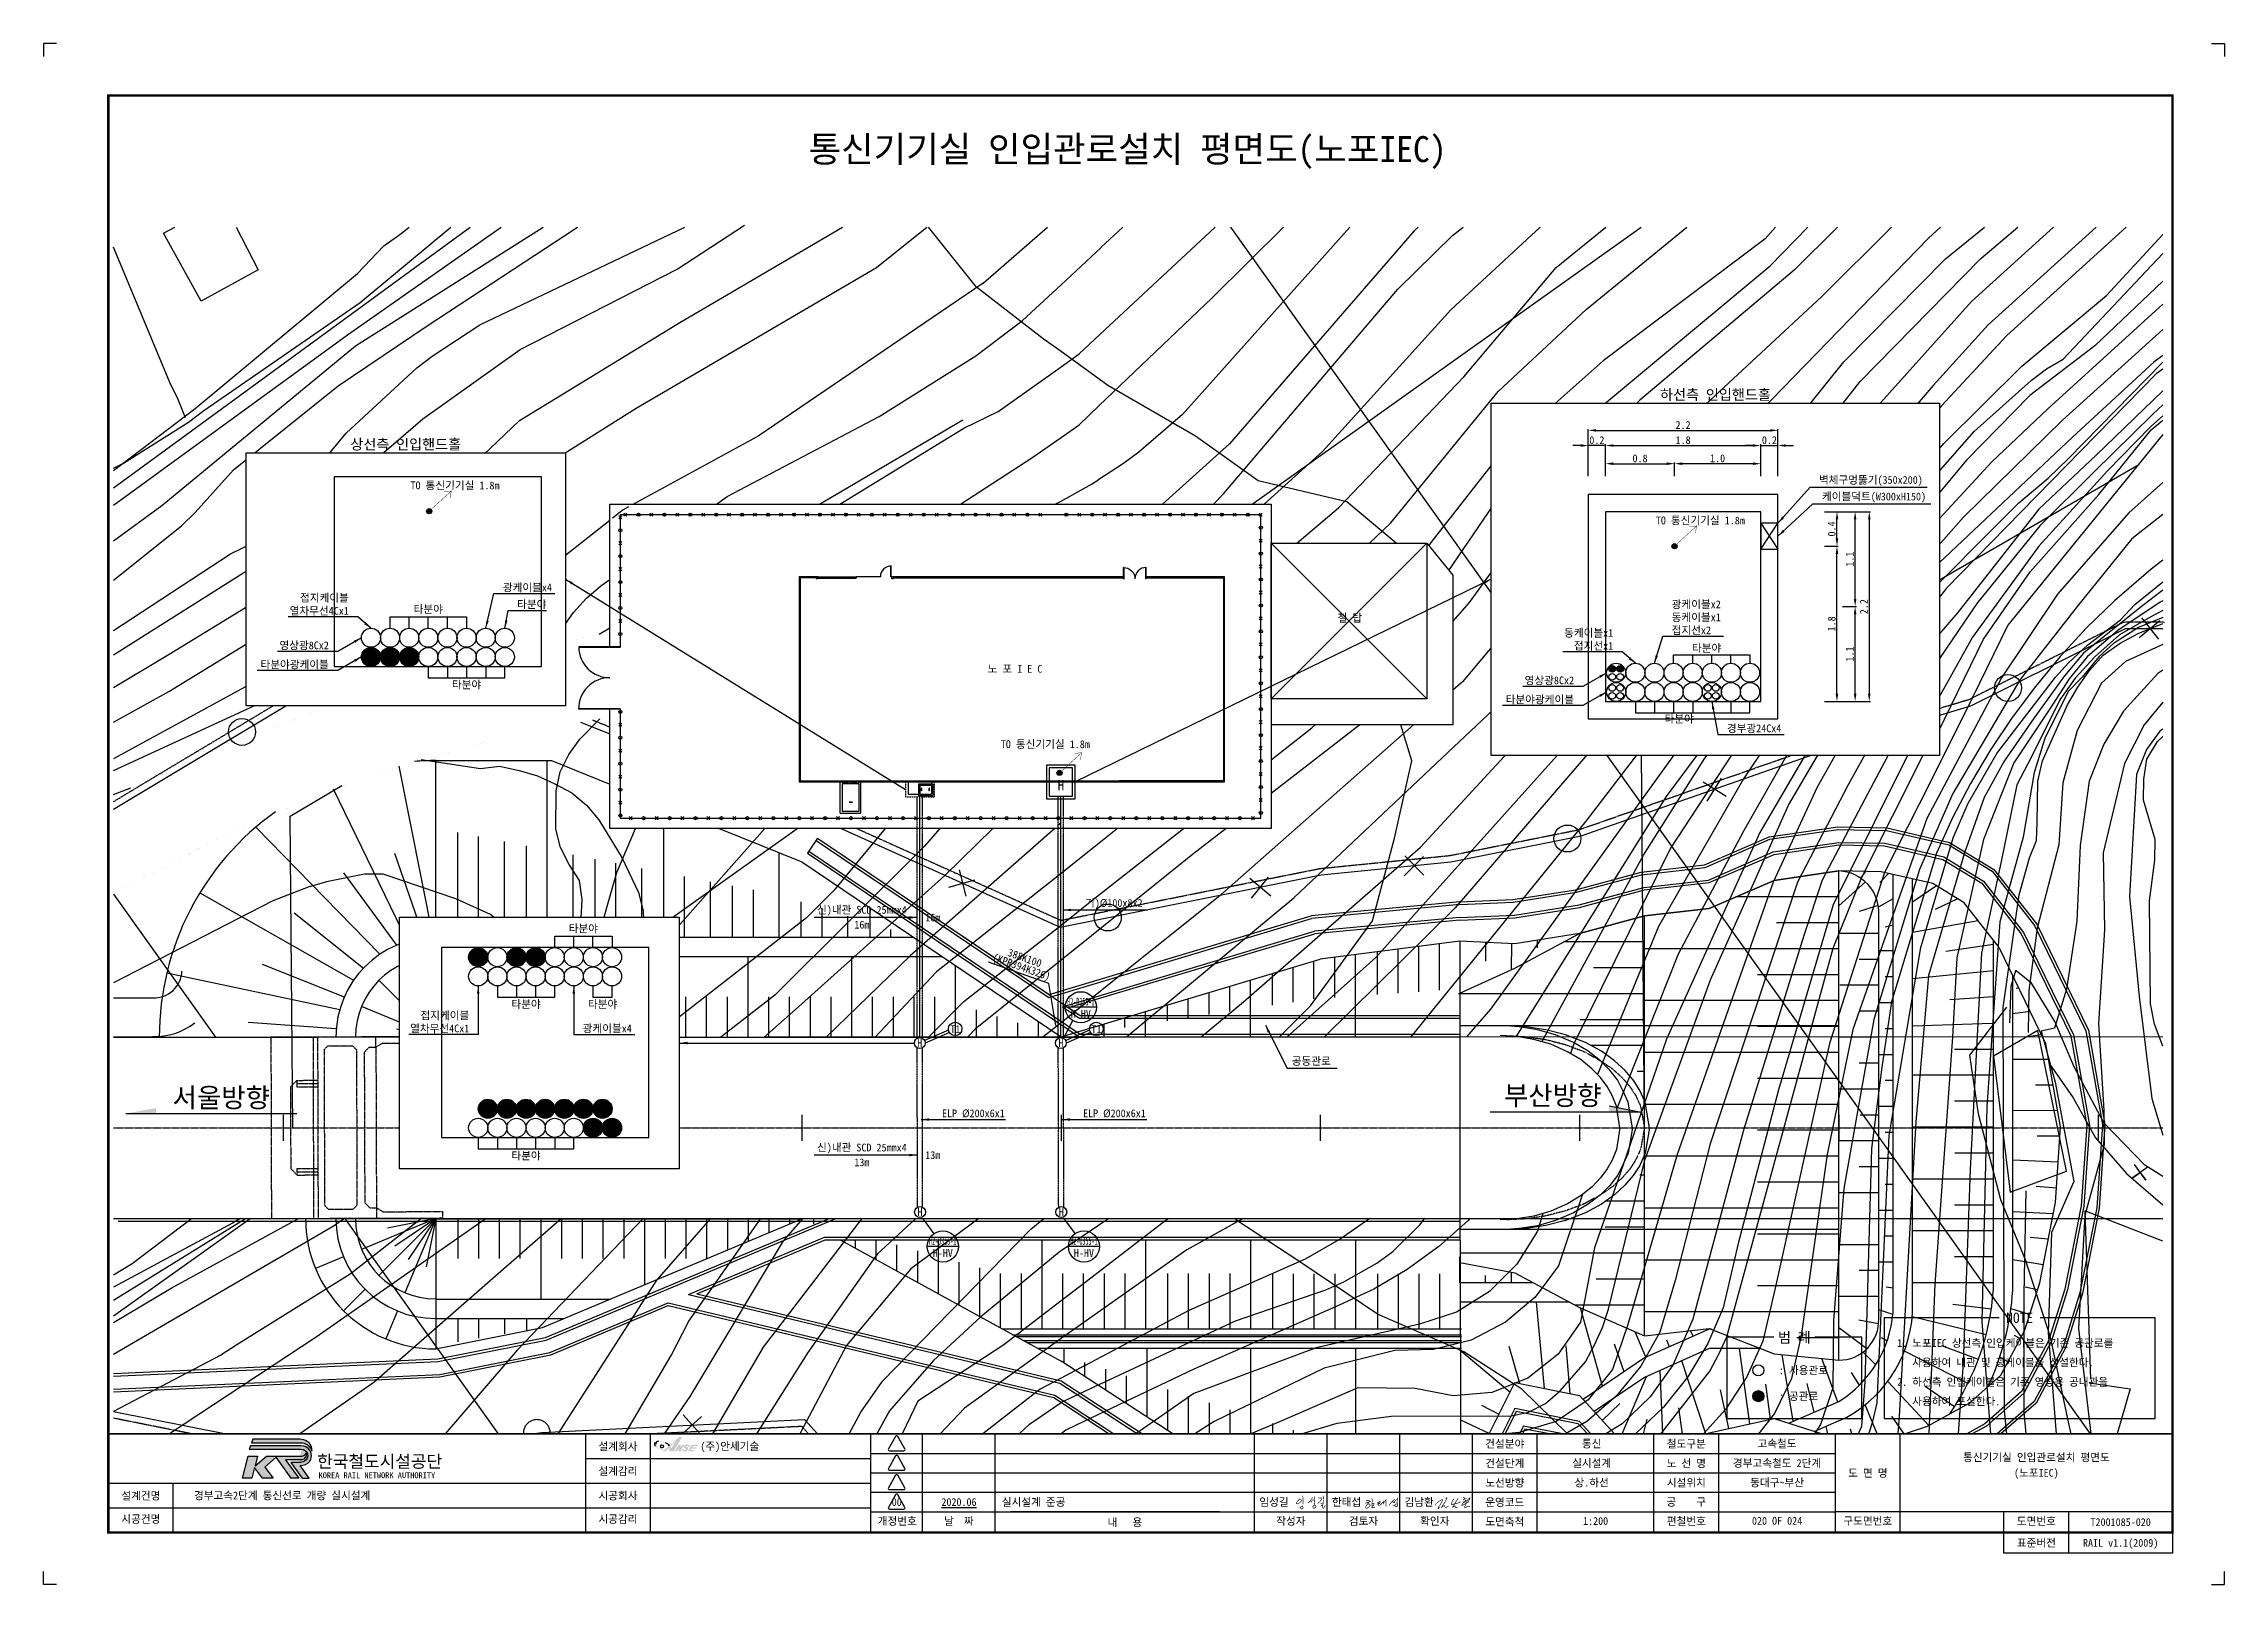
# Paper-space layout 'Layout1' of a CAD drawing. Extents: x 0 to 841, y 0 to 594.
# The model-space entities are those that its viewports show. They can reach past a viewport. Long polylines and large blocks are cut down to what shows.
import ezdxf
from ezdxf.enums import TextEntityAlignment as Align

# ---------------------------------------------------------------- set-up
doc = ezdxf.new("R2010")
doc.units = 0
doc.header["$MEASUREMENT"] = 0
for name, pattern in [('A-CENTR01', [2, 1.25, -0.25, 0.25, -0.25]), ('CENTER', [2, 1.25, -0.25, 0.25, -0.25]), ('HIDDEN', [0.375, 0.25, -0.125]), ('HIDDENX2', [0.75, 0.5, -0.25])]:
    doc.linetypes.add(name, pattern=pattern)
doc.layers.get('0').update_dxf_attribs({"linetype": 'CONTINUOUS'})
doc.layers.get('Defpoints').update_dxf_attribs({"linetype": 'CONTINUOUS'})
for name, color, linetype in [('TT-BASE', 253, 'CONTINUOUS'), ('TT-CNTL', 1, 'A-CENTR01'), ('TT-LEAL', 1, 'CONTINUOUS'), ('TT-LEAT', 3, 'CONTINUOUS'), ('TT-TEXT', 3, 'CONTINUOUS'), ('TT-TRUF', 4, 'CONTINUOUS'), ('TX-BORD', 7, 'CONTINUOUS'), ('TX-LINE', 2, 'CONTINUOUS'), ('TX-PAPR', 2, 'CONTINUOUS'), ('TZ-DIMS', 1, 'CONTINUOUS'), ('TZ-LEAL', 1, 'CONTINUOUS'), ('TZ-LEAT', 3, 'CONTINUOUS'), ('TZ-LINE', 7, 'CONTINUOUS'), ('TZ-TEX2', 3, 'CONTINUOUS'), ('TZ-TEXT', 6, 'CONTINUOUS')]:
    doc.layers.add(name, color=color, linetype=linetype)
doc.styles.add('KORAIL', font='GulimChe.ttf')
doc.styles.get("Standard").update_dxf_attribs({"font": 'GulimChe.ttf'})
doc.styles.add('TB_TEXT', font='GulimChe.ttf')
doc.styles.add('TB_WBTXT', font='GulimChe.ttf')
doc.styles.add('굴림', font='GulimChe.ttf')
doc.linetypes.add('ZIGZAG', pattern='A,0.00254,-5.08,[131,ltypeshp.shx,S=5.08,R=0,X=-5.08,Y=0],-10.16,[131,ltypeshp.shx,S=5.08,R=180,X=5.08,Y=0],-5.08', length=20.32254)
doc.dimstyles.new('D200', dxfattribs={"dimscale": 0.2, "dimtxt": 3, "dimasz": 3, "dimexe": 0.5, "dimexo": 0.5, "dimgap": 0.5, "dimtad": 1, "dimdec": 0, "dimzin": 1, "dimdsep": 46, "dimlunit": 6, "dimtxsty": 'Standard', "dimcen": 1, "dimclrd": 1, "dimclre": 1, "dimclrt": 3, "dimadec": 0, "dimazin": 0, "dimtfac": 1, "dimtdec": 0, "dimtix": 1, "dimtmove": 2, "dimatfit": 3, "dimfxl": 0, "dimtvp": 2, "dimlwd": -1, "dimlwe": -1, "dimarcsym": 0})
doc.dimstyles.new('지시선200', dxfattribs={"dimscale": 0.2, "dimtxt": 3, "dimasz": 3, "dimexe": 0.5, "dimexo": 0.5, "dimgap": 0.5, "dimtad": 1, "dimdec": 0, "dimzin": 1, "dimdsep": 46, "dimlunit": 6, "dimtxsty": 'Standard', "dimcen": 1, "dimclrd": 6, "dimclre": 6, "dimclrt": 3, "dimadec": 0, "dimazin": 0, "dimtfac": 1, "dimtdec": 0, "dimtix": 1, "dimtmove": 2, "dimatfit": 3, "dimfxl": 0, "dimtvp": 2, "dimlwd": -1, "dimlwe": -1, "dimarcsym": 0})

psp = doc.layouts.get("Layout1")

msp = doc.modelspace()

# ---------------------------------------------------------------- texts
at = {"layer": 'TT-BASE', "linetype": 'Continuous'}
msp.add_text('철 탑', height=0.6, dxfattribs=at).set_placement((95.35, 61.73, 512.11), align=Align.MIDDLE)
at = {"layer": 'TT-BASE', "style": '굴림'}
for s, p in [('서울방향', (4.54, 23.97)), ('부산방향', (107.23, 24.14))]:
    msp.add_text(s, height=1.5, dxfattribs=at).set_placement(p)
at = {"layer": 'TT-LEAT'}
for s, rotation, p in [('기)Ø100x8x2', 0.0518, (77.14, 39.7)), ('(KPR394K326)', 340.5253, (70.01, 34.76, -11.63)), ('388K100', 340.5253, (70.27, 35.49, -11.63)), ('공동관로', 0.0518, (92.37, 27.56)), ('ELP Ø200x6x1', 0.0518, (66.31, 23.51, 512.11)), ('ELP Ø200x6x1', 0.0518, (77.19, 23.51))]:
    msp.add_text(s, height=0.6, rotation=rotation, dxfattribs=at).set_placement(p, align=Align.MIDDLE)
at = {"layer": 'TT-LEAT', "width": 0.5}
for s, p in [('H2-D355-1', (74.6, 32.12)), ('H2-U355-1', (63.95, 13.67, 512.11)), ('H2-U355-1', (74.84, 13.67))]:
    msp.add_text(s, height=0.6, dxfattribs=at).set_placement(p, align=Align.MIDDLE)
at = {"layer": 'TT-LEAT'}
for s, p in [('T1', (64.92, 30, 512.11)), ('H-HV', (74.6, 31.19)), ('T1', (75.8, 30)), ('H', (62.18, 28.93, 512.11)), ('H', (73.06, 28.93)), ('H', (62.2, 15.9, 512.11)), ('H', (73.09, 15.9)), ('H-HV', (63.95, 12.74, 512.11)), ('H-HV', (74.84, 12.74))]:
    msp.add_text(s, height=0.6, dxfattribs=at).set_placement(p, align=Align.MIDDLE)
at = {"layer": 'TT-TEXT'}
msp.add_text('노 포 I E C', height=0.6, rotation=0.0518, dxfattribs=at).set_placement((69.52, 57.79), align=Align.MIDDLE)
at = {"layer": 'TZ-TEX2'}
for s, p in [('H', (73.06, 48.81, 511.49)), ('범 례', (129.63, 6.24, 0.31)), ('NOTE', (147.01, 7.74, 0.31))]:
    msp.add_text(s, height=0.8, dxfattribs=at).set_placement(p, align=Align.MIDDLE)
for s, p in [('1. 노포IEC 상선측 인입케이블은 기존 공관로를', (137.56, 5.8, 0.31)), (': 사용관로', (128.44, 3.7, 0.31)), ('   사용하여 내관 및 광케이블을 신설한다.', (137.56, 4.3, 0.31)), (': 공관로', (128.44, 1.7, 0.31)), ('2. 하선측 인입케이블은 기존 영상용 공내관을', (137.56, 2.8, 0.31)), ('   사용하여 포설한다.', (137.56, 1.3, 0.31))]:
    msp.add_text(s, height=0.6, dxfattribs=at).set_placement(p, align=Align.MIDDLE_LEFT)
at = {"layer": 'TZ-TEXT'}
for s, rotation, p in [('TO 통신기기실 1.8m', 359.9482, (71.86, 51.99)), ('신)내관 SCD 25mmx4', 359.9482, (57.71, 39.17, 512.11)), ('16m', 0.0518, (57.71, 38.05, 512.11)), ('신)내관 SCD 25mmx4', 359.9482, (57.71, 20.84, 512.11)), ('13m', 0.0518, (57.71, 19.73, 512.11))]:
    msp.add_text(s, height=0.6, rotation=rotation, dxfattribs=at).set_placement(p, align=Align.MIDDLE)
for s, p in [('16m', (62.6, 38.61, 512.11)), ('13m', (62.6, 20.29, 512.11))]:
    msp.add_text(s, height=0.6, rotation=0.0518, dxfattribs=at).set_placement(p, align=Align.MIDDLE_LEFT)

# ---------------------------------------------------------------- blocks, each defined once
blk = doc.blocks.new('CXGLOGO-UNIT-KRNA-COLOR')
h = blk.add_hatch(color=166)
edge = h.paths.add_edge_path()
edge.add_arc((15.3, 4.2), 10, 59.195, 87.6904)
edge.add_line((15.7, 14.2), (-14.6, 14.2))
edge.add_line((-14.6, 14.2), (-15.4, 11.9))
edge.add_line((-15.4, 11.9), (17.3, 11.9))
edge.add_arc((16.4, 4.8), 7.13, 14.4338, 82.8523, ccw=False)
edge.add_arc((17.2, 7.5), 6.18, 351.2788, 418.625)
h = blk.add_hatch(color=166)
edge = h.paths.add_edge_path()
edge.add_line((-17.6, 3.4), (-11.6, 3.4))
edge.add_line((-11.6, 3.4), (-13.1, -2.8))
edge.add_line((-13.1, -2.8), (-5.8, 3.4))
edge.add_line((-5.8, 3.4), (16.9, 3.4))
edge.add_arc((16.5, 6.7), 3.37, 277.1672, 339.2536)
edge.add_arc((16.5, 4.5), 3.37, -86.0611, 17.644, ccw=False)
edge.add_line((16.7, 1.1), (6.4, 1.1))
edge.add_line((6.4, 1.1), (15, -10.7))
edge.add_line((15, -10.7), (10.1, -10.7))
edge.add_line((10.1, -10.7), (0.4, 2.7))
edge.add_line((0.4, 2.7), (-6.9, -3.7))
edge.add_line((-6.9, -3.7), (-1.4, -10.8))
edge.add_line((-1.4, -10.8), (-8.3, -10.8))
edge.add_line((-8.3, -10.8), (-13.5, -4))
edge.add_line((-13.5, -4), (-15.1, -10.8))
edge.add_line((-15.1, -10.8), (-21.2, -10.8))
edge.add_line((-21.2, -10.8), (-17.6, 3.4))
h = blk.add_hatch(color=46)
edge = h.paths.add_edge_path()
edge.add_arc((15.4, 5.5), 6.16, 269.178, 301.5498, ccw=False)
edge.add_line((15.3, -0.7), (9.8, -0.7))
edge.add_line((9.8, -0.7), (17.2, -10.8))
edge.add_line((17.2, -10.8), (21.7, -10.8))
edge.add_line((21.7, -10.8), (15.9, -2.7))
edge.add_arc((15.5, 6.1), 8.86, 272.286, 317.0312)
edge.add_arc((16.8, 3.7), 6.34, 325.2805, 452.1314)
edge.add_line((16.5, 10), (-16, 10))
edge.add_line((-16, 10), (-16.8, 7.8))
edge.add_line((-16.8, 7.8), (16.6, 7.8))
edge.add_arc((16.8, 3.8), 3.99, -62.7193, 92.2922, ccw=False)
at = {"color": 166}
for points in [[(20.4, 12.8, 0.12498), (15.7, 14.2), (-14.6, 14.2), (-15.4, 11.9), (17.3, 11.9, -0.307728), (23.3, 6.6, 0.302614)], [(-17.6, 3.4), (-11.6, 3.4), (-13.1, -2.8), (-5.8, 3.4), (16.9, 3.4, 0.27773), (19.7, 5.5, -0.486141), (16.7, 1.1), (6.4, 1.1), (15, -10.7), (10.1, -10.7), (0.4, 2.7), (-6.9, -3.7), (-1.4, -10.8), (-8.3, -10.8), (-13.5, -4), (-15.1, -10.8), (-21.2, -10.8)]]:
    blk.add_lwpolyline(points, format="xyb", close=True, dxfattribs=at)
at = {"color": 46}
blk.add_lwpolyline([(18.6, 0.2, -0.142195), (15.3, -0.7), (9.8, -0.7), (17.2, -10.8), (21.7, -10.8), (15.9, -2.7, 0.197757), (22, 0.1, 0.61792), (16.5, 10), (-16, 10), (-16.8, 7.8), (16.6, 7.8, -0.802668)], format="xyb", close=True, dxfattribs=at)
blk = doc.blocks.new('CXGLOGO-KRNA-COLOR')
blk.add_blockref('CXGLOGO-UNIT-KRNA-COLOR', (0, 0))
at = {"color": 166, "style": 'KORAIL'}
for s, height, p in [('한국철도시설공단', 8, (26.8, -4)), ('KOREA RAIL NETWORK AUTHORITY', 3.75, (27.7, -10.8))]:
    blk.add_text(s, height=height, dxfattribs=at).set_placement(p)
blk = doc.blocks.new('TXBLKA1-KRNAH')
at = {"layer": 'TX-BORD'}
h = blk.add_hatch(color=5, dxfattribs=at)
h.paths.add_polyline_path([(241.41, 53.44, 0.096425), (239.85, 54.59, 0.1233), (237.07, 55.37, 0.107959), (236.18, 55.25, 0.147974), (235.63, 54.71, 0.146771), (235.6, 53.86, 0.166867), (235.92, 53.32, 0.084002), (237.3, 52.29, 0.125004), (238.6, 51.98, 0.324316), (238.9, 52.16, 0.181232), (238.8, 52.77, -0.176206), (238.41, 52.66, -0.165955), (238.43, 52.37, -0.236091), (238.11, 52.27, -0.163197), (237.2, 52.6, -0.211159), (236.11, 54.03, -0.492063), (237.15, 55.14, -0.264032), (241.01, 53.12, -0.023302), (238.51, 51.28), (239.75, 51.28, 0.034752), (241.24, 52.65, -0.038457), (241.29, 51.28), (242.97, 51.28), (246.25, 56.8), (244.88, 56.8, -0.036327)])
h.paths.add_polyline_path([(242.08, 52.46), (241.66, 53.16, 0.03885), (244.06, 55.69)], flags=16)
h = blk.add_hatch(color=3, dxfattribs=at)
h.paths.add_polyline_path([(244.79, 51.28), (245.61, 51.28), (247.14, 53.85), (246.32, 53.85), (245.64, 52.71), (245.64, 53.85), (244.83, 53.85), (243.3, 51.28), (244.11, 51.28), (244.79, 52.43)])
h.paths.add_polyline_path([(247.73, 51.85, -0.206701), (247.2, 51.81, -0.316027), (247.06, 51.95, -0.031225), (247.06, 52.07), (246.36, 52.07, 0.483426), (246.52, 51.35, 0.203838), (248.04, 51.43, 0.079762), (248.43, 51.8, 0.172378), (248.58, 52.3, 0.221594), (248.3, 52.81, 0.038449), (247.87, 53.02, -0.563174), (247.89, 53.34, -0.276773), (248.29, 53.37, -0.312628), (248.42, 53.08), (249.21, 53.08, 0.143901), (249.17, 53.48, 0.169249), (248.83, 53.82, 0.119216), (248.04, 53.89, 0.167621), (247.24, 53.47, 0.258991), (246.94, 52.74, 0.208246), (247.3, 52.44, -0.022645), (247.74, 52.2, -0.588103)])
h.paths.add_polyline_path([(249.56, 51.83), (249.82, 52.27), (251.36, 52.27), (251.72, 52.86), (250.18, 52.86), (250.44, 53.3), (251.98, 53.3), (252.31, 53.85), (250, 53.85), (248.47, 51.28), (250.78, 51.28), (251.1, 51.83)])
h.paths.add_polyline_path([(239.05, 53.25, 1), (237.87, 53.25, 1)])
at = {"layer": 'Defpoints', "color": 1}
blk.add_line((836, 594), (841, 594), dxfattribs=at)
for points in [[(5, 594), (0, 594), (0, 589)], [(836, 594), (841, 594), (841, 589)], [(5, 0), (0, 0), (0, 5)], [(836, 0), (841, 0), (841, 5)]]:
    blk.add_lwpolyline(points, dxfattribs=at)
at = {"layer": 'TX-BORD'}
for p, q in [((234, 20), (234, 58)), ((319, 50.5), (549.5, 50.5)), ((339, 20), (339, 58)), ((367, 20), (367, 58)), ((467, 20), (467, 58)), ((495, 20), (495, 58)), ((523, 20), (523, 58)), ((549.5, 50.5), (691, 50.5)), ((576, 20), (576, 58)), ((621, 20), (621, 58)), ((646, 20), (646, 58)), ((716, 20), (716, 58)), ((209, 48.5), (319, 48.5)), ((319, 43), (549.5, 43)), ((549.5, 43), (691, 43)), ((25, 39), (319, 39)), ((50, 20), (50, 39)), ((319, 35.5), (549.5, 35.5)), ((549.5, 35.5), (691, 35.5)), ((25, 29.5), (319, 29.5)), ((319, 28), (691, 28)), ((453.5, 28), (373, 28)), ((821, 28), (691, 28)), ((756, 20), (756, 28)), ((781, 12), (781, 28))]:
    blk.add_line(p, q, dxfattribs=at)
at = {"layer": 'TX-BORD', "const_width": 1}
blk.add_lwpolyline([(821, 20), (25, 20), (25, 574), (821, 574)], close=True, dxfattribs=at)
at = {"layer": 'TX-BORD'}
for points, const_width in [([(25, 58), (821, 58)], 0.5), ([(209, 20), (209, 58)], 0.5), ([(209, 20), (209, 58)], 0.5), ([(319, 20), (319, 58)], 0.5), ([(551, 20), (551, 58)], 0.5), ([(691, 20), (691, 58)], 0.5), ([(489.16, 32.47), (490.23, 32.6)], 0.24), ([(510.02, 32.43), (511.22, 32.3), (511.29, 32.17), (511.29, 31.91), (509.68, 31.25), (511.29, 31.91), (511.93, 32.15), (511.29, 31.91), (510.45, 30.87), (510.06, 30.25), (509.86, 29.88), (509.82, 29.64), (509.85, 29.48), (509.94, 29.38), (510.07, 29.35), (510.38, 29.36), (511.09, 29.84), (511.32, 30.09), (511.53, 30.37), (511.52, 30.66), (511.47, 30.83), (511.33, 30.95), (511.02, 30.99), (510.45, 30.87)], 0.24), ([(511.96, 33.12), (512.32, 32.9), (512.39, 32.4), (512.31, 31.14), (512.21, 29.77), (512.24, 29.56), (512.39, 29.52), (512.61, 29.55), (512.95, 29.62), (513.48, 29.76)], 0.24), ([(512.31, 31.14), (512.99, 31.2), (513.13, 31.16), (513.03, 30.78), (512.21, 29.77)], 0.24), ([(514.32, 31.57), (514.59, 31.64), (515.5, 32.11), (514.59, 31.64), (514.69, 31.19), (514.15, 30.85), (514.69, 31.19), (515.47, 31.61), (514.75, 30.62), (514.93, 30.41), (515.2, 30.4), (515.62, 30.7), (516.67, 31.8), (516.69, 32.23), (516.67, 31.8), (516.66, 31.21), (517.64, 32.57), (517.67, 29.98)], 0.24), ([(521.05, 32.83), (519.79, 31.7), (518.83, 30.43), (519.79, 31.7), (520.42, 32.27), (520.32, 31.82), (520.41, 31.55), (520.64, 31.46), (521, 31.65), (520.94, 31.92), (522.01, 32.93), (522.02, 33.4), (522.01, 32.93), (521.99, 31.92), (521.99, 31.59), (521.7, 31.85), (521.99, 31.59), (522.08, 31.07), (522.06, 30.3), (521.97, 30), (521.58, 29.93), (521.29, 29.99), (521.13, 30.2), (521.17, 30.65), (521.36, 30.97), (521.77, 31.01), (522.08, 31)], 0.24), ([(521.15, 30.43), (520.87, 30.43), (520.47, 30.53), (520.28, 30.68)], 0.24)]:
    blk.add_lwpolyline(points, dxfattribs=dict(at, const_width=const_width))
for points in [[(328.58, 57.05), (325.78, 52.19, 0.57735), (326.17, 51.52), (331.78, 51.52, 0.57735), (332.17, 52.19), (329.36, 57.05, 0.57735)], [(328.58, 49.55), (325.78, 44.69, 0.57735), (326.17, 44.02), (331.78, 44.02, 0.57735), (332.17, 44.69), (329.36, 49.55, 0.57735)], [(328.58, 42.05), (325.78, 37.19, 0.57735), (326.17, 36.52), (331.78, 36.52, 0.57735), (332.17, 37.19), (329.36, 42.05, 0.57735)], [(328.58, 34.55), (325.78, 29.69, 0.57735), (326.17, 29.02), (331.78, 29.02, 0.57735), (332.17, 29.69), (329.36, 34.55, 0.57735)]]:
    blk.add_lwpolyline(points, format="xyb", close=True, dxfattribs=at)
at = {"layer": 'TX-BORD', "const_width": 0.24}
for points in [[(485.57, 34.24, -0.031521), (485.64, 32.12, 0.015452), (485.64, 30.85, 0.488947)], [(489.3, 33.6, -0.116912), (488.11, 31.72, -0.245276), (487.54, 31.55, -2.571837)], [(490.15, 33.87, -0.089273), (490.12, 31.67, 0.068943), (490.06, 30.69, 0.261353)], [(493.32, 34.22, -0.102288), (493.6, 33.42, -0.080289), (493.6, 33.07, 0.066761), (493.58, 32.62, -0.06278), (493.53, 31.56, 8.85417)], [(547.43, 33.59, -0.145348), (547.88, 33.43, -0.307225), (547.95, 33.23, -0.212679), (547.38, 32.49, -0.113681), (548.62, 33.04, -0.266507), (548.74, 33, -3.538723)], [(484.54, 33.09, 0.071134), (483.15, 31.48, 0.394214), (483.21, 31.1, 0.224261), (483.52, 31.04, 0.193438), (484.97, 32.08, 0.544983), (484.67, 32.72, 0.066146), (484.03, 32.72, 27.196208)], [(484.41, 29.84, 0.02121), (484.98, 29.12, 0.409369), (485.14, 29.11, -0.211811), (485.49, 29.21, 0.416377), (485.62, 29.3, 0.123643), (485.54, 30.12, 0.523631), (485.28, 30.19, -0.072983), (484.51, 29.7, 0.005941)], [(488.57, 32.27, -0.142438), (489.07, 31.68, 5.949847)], [(490.05, 30.54, 0.235154), (489.49, 29.9, 0.345857), (489.7, 29.41, 0.306746), (490.2, 29.45, 0.103095), (490.63, 29.98, 0.395571), (490.49, 30.5, 0.242915), (490.05, 30.54, 6.064713)], [(491.55, 33.36, 0.139976), (491.83, 33.26, 0.096355), (492.64, 33.37, -0.240321), (492.85, 33.34, -0.353191), (492.93, 33.05, -0.157335), (491.33, 31.22, -6.381378)], [(492.46, 31.11), (493.22, 31.4, -0.375176), (493.45, 31.31, -0.266244), (493.45, 31.13, -0.042219), (493.07, 30.6, -0.159939), (492.63, 30.34, -0.171647), (493.2, 30.37, -0.458058), (493.29, 30.17, 0.159326), (493.23, 29.58, 0.227707), (493.39, 29.37, 0.407988), (493.73, 29.47, -0.001483), (493.89, 29.78, 0.004186), (494.14, 30.24, -0.100484), (494.33, 30.47, -0.346277)], [(536.7, 30.48, -0.382901), (536.65, 30.71, -0.12512), (539.4, 32.69, -0.474239), (539.59, 32.59, -0.046113), (537.92, 29.73, 0.151113), (537.77, 29.29, 0.58991), (537.88, 29.22, 0.096338), (538.33, 29.72, 2.196927)], [(540.73, 33.09, -0.071383), (541.05, 33.41, -0.346917), (541.16, 33.41, -0.258278), (541.18, 33.35, -0.079918), (541.06, 32.96, -0.048596), (539.06, 29.69, 0.947427), (539.13, 29.64, -0.022437), (540.04, 30.36, -0.344585), (540.2, 30.35, -0.12284), (540.25, 30.29, 0.011347), (540.43, 29.85, 0.194638), (540.6, 29.69, 0.189435), (540.9, 29.69, 0.009404), (541.84, 30.24, 3.287276)], [(543.84, 33.07, 0.030212), (542.85, 31.06, 0.575113), (543.08, 30.76, 0.043168), (545.96, 31.58, 0.237594), (546.32, 31.98, 1.260425)], [(545.61, 33.11, 0.150889), (545.13, 32.65, 0.025288), (543.37, 29.61), (544.07, 30.23, -0.448359), (544.33, 30.16, 0.073819), (544.59, 29.67, 0.359456), (544.94, 29.59, 0.031982), (545.26, 29.77, 3.102048)], [(547.6, 31.85, 0.23976), (547.57, 31.5, 0.345796), (547.69, 31.43, 0.195352), (548.64, 32.18, 0.393888), (548.6, 32.35, 0.293784), (548.35, 32.35, 0.099623), (547.44, 31.43, 0.02205), (546.93, 30.69, 0.380988), (546.98, 30.44, 0.18866), (547.1, 30.41), (549.22, 31.59, 0.122154), (549.44, 31.8), (550.04, 33.22, 0.396041), (549.99, 33.36, 0.224142), (549.88, 33.36, 0.078358), (549.02, 32.08), (547.95, 29.67, 0.444285), (547.97, 29.61), (548.29, 29.6, 0.179185), (548.5, 29.67), (549.15, 30.07, -0.135616), (549.34, 30.12), (550.04, 30.11)]]:
    blk.add_lwpolyline(points, format="xyb", dxfattribs=at)
at = {"layer": 'TX-BORD'}
blk.add_lwpolyline([(821, 20), (821, 12), (756, 12), (756, 20)], close=True, dxfattribs=at)
at = {"layer": 'TX-BORD', "color": 3}
blk.add_circle((238.46, 53.25), 0.594, dxfattribs=at)
at = {"layer": 'TX-BORD', "color": 5}
for centre, radius, start, end in [((237.04, 54.23), 1.49, 161.17216, 194.57108), ((236.55, 54.06), 0.967, 192.10036, 229.99429), ((237.06, 54.19), 0.96, 84.64387, 189.44431), ((237.68, 50.02), 5.06, 42.58477, 64.6157)]:
    blk.add_arc(centre, radius, start, end, dxfattribs=at)
at = {"layer": 'TX-BORD', "xscale": 0.6, "yscale": 0.6}
blk.add_blockref('CXGLOGO-KRNA-COLOR', (89.41, 47.41), dxfattribs=at)
at = {"layer": 'TX-BORD', "style": 'TB_TEXT'}
for s, p in [('설계회사', (221.5, 53.25)), ('건설분야', (563.5, 54.25)), ('철도구분', (633.5, 54.25)), ('설계감리', (221.5, 43.75)), ('건설단계', (563.5, 46.75)), ('노 선 명', (633.5, 46.75)), ('도 면 명', (703.5, 43)), ('설계건명', (37.5, 34.25)), ('시공회사', (221.5, 34.25)), ('노선방향', (563.5, 39.25)), ('시설위치', (633.5, 39.25)), ('시공건명', (37.5, 25.25)), ('시공감리', (221.5, 25.25)), ('개정번호', (329.21, 24.5)), ('날  짜', (353, 24.5)), ('내   용', (417, 24)), ('작성자', (481, 24.5)), ('검토자', (509, 24.5)), ('확인자', (536.5, 24.5)), ('운영코드', (563.5, 31.75)), ('도면축척', (563.5, 24.25)), ('공    구', (633.5, 31.75)), ('편철번호', (633.5, 24.5)), ('구도면번호', (703.5, 24.51)), ('도면번호', (768.5, 24.51))]:
    blk.add_text(s, height=3, dxfattribs=at).set_placement(p, align=Align.MIDDLE)
blk.add_text('표준버전', height=3, dxfattribs=at).set_placement((768.5, 16), align=Align.MIDDLE_CENTER)
at = {"layer": 'TX-BORD', "style": 'TB_TEXT', "flags": 1}
blk.add_attdef('TD_CLASSCODE', text='', height=3, dxfattribs=at).set_placement((25, 577.54), align=Align.MIDDLE_LEFT)
at = {"layer": 'TX-BORD'}
for tag, height, style, p in [('TB_MTITIL', 10, 'TB_WBTXT', (418, 553.33)), ('TB_STITL', 7, 'TB_WBTXT', (418, 538.33)), ('TR_RNUM4', 3, 'TB_TEXT', (329, 54.25)), ('TR_RDAT4', 3, 'TB_TEXT', (353, 54.25)), ('TD_FIELD', 3, 'TB_TEXT', (597, 54.25)), ('TD_RLCLASS', 3, 'TB_TEXT', (668.5, 54.25)), ('TD_DNAME_TOP', 3, 'TB_TEXT', (768.5, 48.98)), ('TR_RNUM3', 3, 'TB_TEXT', (329, 46.75)), ('TR_RDAT3', 3, 'TB_TEXT', (353, 46.75)), ('TD_CSTEP', 3, 'TB_TEXT', (597, 46.75)), ('TD_RLNAME', 3, 'TB_TEXT', (668.5, 46.75)), ('TD_DNAME_MAIN', 3, 'TB_TEXT', (768.5, 43)), ('TR_RNUM2', 3, 'TB_TEXT', (329, 39.25)), ('TR_RDAT2', 3, 'TB_TEXT', (353, 39.25)), ('TD_DIRCODE', 3, 'TB_TEXT', (597, 39.25)), ('TD_RLSECT', 3, 'TB_TEXT', (668.5, 39.25)), ('TD_DNAME_BOT', 3, 'TB_TEXT', (768.5, 36.98)), ('TR_RNUM1', 3, 'TB_TEXT', (329, 31.75)), ('TR_RDAT1', 3, 'TB_TEXT', (353, 31.75)), ('TD_SYSCODE', 3, 'TB_TEXT', (597, 31.75)), ('SCALE', 3, 'TB_TEXT', (598.5, 24.45)), ('TD_CSECT', 3, 'TB_TEXT', (668.5, 31.75)), ('TD_DWGNO', 3, 'TB_TEXT', (668.5, 24.5)), ('TD_DWGCODE_PREV', 3, 'TB_TEXT', (736, 24)), ('TD_DWGCODE', 3, 'TB_TEXT', (801, 24)), ('TD_VERSION', 3, 'TB_TEXT', (801, 16))]:
    blk.add_attdef(tag, text='', height=height, dxfattribs=dict(at, style=style)).set_placement(p, align=Align.MIDDLE_CENTER)
at = {"layer": 'TX-BORD', "style": 'TB_TEXT'}
for tag, p in [('TD_DCOMP', (253.27, 53.25)), ('TR_RCON4', (369.52, 54.25)), ('TR_DGN4', (468.83, 54.25)), ('TR_CHK4', (496.83, 54.25)), ('TR_APP4', (524.83, 54.25)), ('TD_DSCCOMP', (253.27, 43.75)), ('TR_RCON3', (369.52, 46.75)), ('TR_DGN3', (468.83, 46.75)), ('TR_CHK3', (496.83, 46.75)), ('TR_APP3', (524.83, 46.75)), ('TD_DNAME', (58, 34.25)), ('TD_CCOMP', (253.27, 34.25)), ('TR_RCON2', (369.52, 39.25)), ('TR_DGN2', (468.83, 39.25)), ('TR_CHK2', (496.83, 39.25)), ('TR_APP2', (524.83, 39.25)), ('TD_CNAME', (58, 25.15)), ('TD_CSCOMP', (253.27, 25.25)), ('TR_RCON1', (369.52, 31.75)), ('TR_DGN1', (468.83, 31.75)), ('TR_CHK1', (496.83, 31.75)), ('TR_APP1', (524.83, 31.75))]:
    blk.add_attdef(tag, text='', height=3, dxfattribs=at).set_placement(p, align=Align.MIDDLE_LEFT)
blk = doc.blocks.new('*D16')
at = {"layer": 'Defpoints', "color": 0}
for p in [(133.24, 62.58), (134.32, 62.58), (131.89, 55.26)]:
    blk.add_point(p, dxfattribs=at)
at = {"layer": 'TZ-DIMS', "color": 1}
for p, q in [((133.34, 62.58), (134.42, 62.58)), ((134.32, 55.86), (134.32, 61.98)), ((131.99, 55.26), (134.42, 55.26))]:
    blk.add_line(p, q, dxfattribs=at)
for points in [[(134.22, 61.98), (134.42, 61.98), (134.32, 62.58)], [(134.22, 55.86), (134.42, 55.86), (134.32, 55.26)]]:
    blk.add_solid(points, dxfattribs=at)
at = {"layer": 'TZ-DIMS', "color": 3, "insert": (133.91, 58.92), "char_height": 0.6, "width": 1.1387, "attachment_point": 5, "rotation": 90}
blk.add_mtext('1.1', dxfattribs=at)
blk = doc.blocks.new('*D17')
at = {"layer": 'Defpoints', "color": 0}
for p in [(131.89, 69.9), (134.32, 69.9), (133.24, 62.58)]:
    blk.add_point(p, dxfattribs=at)
at = {"layer": 'TZ-DIMS', "color": 1}
for p, q in [((131.99, 69.9), (134.42, 69.9)), ((134.32, 63.18), (134.32, 69.3)), ((133.34, 62.58), (134.42, 62.58))]:
    blk.add_line(p, q, dxfattribs=at)
for points in [[(134.22, 69.3), (134.42, 69.3), (134.32, 69.9)], [(134.22, 63.18), (134.42, 63.18), (134.32, 62.58)]]:
    blk.add_solid(points, dxfattribs=at)
at = {"layer": 'TZ-DIMS', "color": 3, "insert": (133.91, 66.24), "char_height": 0.6, "attachment_point": 5, "rotation": 90}
blk.add_mtext('1.1', dxfattribs=at)
blk = doc.blocks.new('*D18')
at = {"layer": 'Defpoints', "color": 0}
for p in [(131.89, 69.9), (131.89, 55.26), (135.41, 55.26)]:
    blk.add_point(p, dxfattribs=at)
at = {"layer": 'TZ-DIMS', "color": 1}
for p, q in [((131.99, 69.9), (135.51, 69.9)), ((135.41, 69.3), (135.41, 55.86)), ((131.99, 55.26), (135.51, 55.26))]:
    blk.add_line(p, q, dxfattribs=at)
for points in [[(135.31, 69.3), (135.51, 69.3), (135.41, 69.9)], [(135.31, 55.86), (135.51, 55.86), (135.41, 55.26)]]:
    blk.add_solid(points, dxfattribs=at)
at = {"layer": 'TZ-DIMS', "color": 3, "insert": (135, 62.58), "char_height": 0.6, "attachment_point": 5, "rotation": 90}
blk.add_mtext('2.2', dxfattribs=at)
blk = doc.blocks.new('*D19')
at = {"layer": 'Defpoints', "color": 0}
for p in [(131.85, 67.24), (132.92, 67.24), (131.85, 55.26, -14906.8)]:
    blk.add_point(p, dxfattribs=at)
at = {"layer": 'TZ-DIMS', "color": 1}
for p, q in [((131.95, 67.24), (133.02, 67.24)), ((132.92, 55.86), (132.92, 66.64)), ((131.95, 55.26), (133.02, 55.26))]:
    blk.add_line(p, q, dxfattribs=at)
for points in [[(132.82, 66.64), (133.02, 66.64), (132.92, 67.24)], [(132.82, 55.86), (133.02, 55.86), (132.92, 55.26)]]:
    blk.add_solid(points, dxfattribs=at)
at = {"layer": 'TZ-DIMS', "color": 3, "insert": (132.51, 61.25), "char_height": 0.6, "attachment_point": 5, "rotation": 90}
blk.add_mtext('1.8', dxfattribs=at)
blk = doc.blocks.new('*D20')
at = {"layer": 'Defpoints', "color": 0}
for p in [(131.85, 69.9), (132.92, 69.9), (131.85, 67.24)]:
    blk.add_point(p, dxfattribs=at)
at = {"layer": 'TZ-DIMS', "color": 1}
for p, q in [((131.95, 69.9), (133.02, 69.9)), ((132.92, 67.84), (132.92, 69.3)), ((131.95, 67.24), (133.02, 67.24))]:
    blk.add_line(p, q, dxfattribs=at)
for points in [[(132.82, 69.3), (133.02, 69.3), (132.92, 69.9)], [(132.82, 67.84), (133.02, 67.84), (132.92, 67.24)]]:
    blk.add_solid(points, dxfattribs=at)
at = {"layer": 'TZ-DIMS', "color": 3, "insert": (132.51, 68.57), "char_height": 0.6, "attachment_point": 5, "rotation": 90}
blk.add_mtext('0.4', dxfattribs=at)
blk = doc.blocks.new('*D21')
at = {"layer": 'Defpoints', "color": 0}
for p in [(113.74, 75), (113.74, 72.54), (115.07, 72.54)]:
    blk.add_point(p, dxfattribs=at)
at = {"layer": 'TZ-DIMS', "color": 1}
for p, q in [((113.14, 75), (112.54, 75)), ((113.74, 72.64), (113.74, 75.1)), ((115.07, 75), (113.74, 75)), ((115.07, 72.64), (115.07, 75.1)), ((115.67, 75), (116.27, 75))]:
    blk.add_line(p, q, dxfattribs=at)
for points in [[(113.14, 75.1), (113.14, 74.9), (113.74, 75)], [(115.67, 75.1), (115.67, 74.9), (115.07, 75)]]:
    blk.add_solid(points, dxfattribs=at)
at = {"layer": 'TZ-DIMS', "color": 3, "insert": (114.4, 75.41), "char_height": 0.6, "attachment_point": 5}
blk.add_mtext('0.2', dxfattribs=at)
blk = doc.blocks.new('*D22')
at = {"layer": 'Defpoints', "color": 0}
for p in [(127.04, 75), (115.07, 72.54), (127.04, 72.54)]:
    blk.add_point(p, dxfattribs=at)
at = {"layer": 'TZ-DIMS', "color": 1}
for p, q in [((115.07, 72.64), (115.07, 75.1)), ((115.67, 75), (126.44, 75)), ((127.04, 72.64), (127.04, 75.1))]:
    blk.add_line(p, q, dxfattribs=at)
for points in [[(115.67, 75.1), (115.67, 74.9), (115.07, 75)], [(126.44, 75.1), (126.44, 74.9), (127.04, 75)]]:
    blk.add_solid(points, dxfattribs=at)
at = {"layer": 'TZ-DIMS', "color": 3, "insert": (121.05, 75.41), "char_height": 0.6, "attachment_point": 5}
blk.add_mtext('1.8', dxfattribs=at)
blk = doc.blocks.new('*D23')
at = {"layer": 'Defpoints', "color": 0}
for p in [(128.37, 75), (127.04, 72.54), (128.37, 72.54)]:
    blk.add_point(p, dxfattribs=at)
at = {"layer": 'TZ-DIMS', "color": 1}
for p, q in [((126.44, 75), (125.84, 75)), ((127.04, 72.64), (127.04, 75.1)), ((127.04, 75), (128.37, 75)), ((128.37, 72.64), (128.37, 75.1)), ((128.97, 75), (129.57, 75))]:
    blk.add_line(p, q, dxfattribs=at)
for points in [[(126.44, 75.1), (126.44, 74.9), (127.04, 75)], [(128.97, 75.1), (128.97, 74.9), (128.37, 75)]]:
    blk.add_solid(points, dxfattribs=at)
at = {"layer": 'TZ-DIMS', "color": 3, "insert": (127.71, 75.41), "char_height": 0.6, "attachment_point": 5}
blk.add_mtext('0.2', dxfattribs=at)
blk = doc.blocks.new('*D24')
at = {"layer": 'Defpoints', "color": 0}
for p in [(128.37, 76.17), (113.74, 72.54), (128.37, 72.54)]:
    blk.add_point(p, dxfattribs=at)
at = {"layer": 'TZ-DIMS', "color": 1}
for p, q in [((113.74, 72.64), (113.74, 76.27)), ((114.34, 76.17), (127.77, 76.17)), ((128.37, 72.64), (128.37, 76.27))]:
    blk.add_line(p, q, dxfattribs=at)
for points in [[(114.34, 76.27), (114.34, 76.07), (113.74, 76.17)], [(127.77, 76.27), (127.77, 76.07), (128.37, 76.17)]]:
    blk.add_solid(points, dxfattribs=at)
at = {"layer": 'TZ-DIMS', "color": 3, "insert": (121.05, 76.58), "char_height": 0.6, "attachment_point": 5}
blk.add_mtext('2.2', dxfattribs=at)
blk = doc.blocks.new('*D25')
at = {"layer": 'Defpoints', "color": 0}
for p in [(115.07, 72.54), (120.39, 73.6), (120.39, 72.54)]:
    blk.add_point(p, dxfattribs=at)
at = {"layer": 'TZ-DIMS', "color": 1}
for p, q in [((115.07, 72.64), (115.07, 73.7)), ((115.67, 73.6), (119.79, 73.6)), ((120.39, 72.64), (120.39, 73.7))]:
    blk.add_line(p, q, dxfattribs=at)
for points in [[(115.67, 73.7), (115.67, 73.5), (115.07, 73.6)], [(119.79, 73.7), (119.79, 73.5), (120.39, 73.6)]]:
    blk.add_solid(points, dxfattribs=at)
at = {"layer": 'TZ-DIMS', "color": 3, "insert": (117.73, 74.01), "char_height": 0.6, "attachment_point": 5}
blk.add_mtext('0.8', dxfattribs=at)
blk = doc.blocks.new('*D26')
at = {"layer": 'Defpoints', "color": 0}
for p in [(120.39, 73.6), (120.39, 72.54), (127.04, 72.54)]:
    blk.add_point(p, dxfattribs=at)
at = {"layer": 'TZ-DIMS', "color": 1}
for p, q in [((120.39, 72.64), (120.39, 73.7)), ((126.44, 73.6), (120.99, 73.6)), ((127.04, 72.64), (127.04, 73.7))]:
    blk.add_line(p, q, dxfattribs=at)
for points in [[(120.99, 73.7), (120.99, 73.5), (120.39, 73.6)], [(126.44, 73.7), (126.44, 73.5), (127.04, 73.6)]]:
    blk.add_solid(points, dxfattribs=at)
at = {"layer": 'TZ-DIMS', "color": 3, "insert": (123.71, 74.01), "char_height": 0.6, "width": 0.3551, "attachment_point": 5}
blk.add_mtext('1.0', dxfattribs=at)

# ---------------------------------------------------------------- hatches: boundary and pattern name
at = {"layer": 'TT-BASE', "linetype": 'ByBlock'}
for points in [[(3.28, 23.92), (0.94, 23.49), (3.28, 23.49)], [(115.36, 24.05), (117.7, 23.61), (115.36, 23.61)]]:
    msp.add_hatch(color=256, dxfattribs=at).paths.add_polyline_path(points)
at = {"layer": 'TZ-LINE'}
h = msp.add_hatch(color=256, dxfattribs=at)
h.dxf.hatch_style = 1
h.paths.add_polyline_path([(72.76, 49.76, 1), (73.16, 49.76, 1)])
at = {"layer": 'TZ-LINE', "ltscale": 2}
h = msp.add_hatch(color=256, dxfattribs=at)
h.dxf.hatch_style = 1
h.paths.add_polyline_path([(126.44, 1.7, 1), (127.29, 1.7, 1)])

# ---------------------------------------------------------------- linework, layer by layer
at = {"layer": 'TT-BASE'}
for p, q in [((0, 71.75, -374.64), (27.51, 91.84, -374.64)), ((3.84, 91.38, -374.64), (4.71, 91.84, -374.64)), ((6.75, 86.13, -374.64), (3.84, 91.38, -374.64)), ((9.44, 91.84, -374.64), (11.16, 88.56, -374.64)), ((18.03, 83.53, -374.64), (29.81, 91.79, -374.64)), ((18.66, 82.69, -374.64), (33.12, 91.84, -374.64)), ((19.01, 86.03, -374.64), (26, 91.84, -374.64)), ((20.85, 90.41, -374.64), (22.08, 91.26, -374.64)), ((22.08, 91.26, -374.64), (22.8, 91.84, -374.64)), ((24.17, 84.23, -374.64), (35.77, 91.84, -374.64)), ((28.24, 84.3, -374.64), (44.06, 91.84, -374.64)), ((29.81, 91.79, -374.64), (29.88, 91.84, -374.64)), ((43.47, 88.61, -374.64), (48.67, 91.99, -374.64)), ((43.67, 84.5, -374.64), (56.21, 91.84, -374.64)), ((58.85, 88.72, -374.64), (62.71, 91.84, -374.64)), ((66.56, 87.22, -374.64), (62.85, 91.84, -374.64)), ((67.07, 87.53, -374.64), (72.02, 91.84, -374.64)), ((76.07, 83.56, -374.64), (84.97, 91.84, -374.64)), ((76.17, 90.29, -374.64), (77.83, 91.84, -374.64)), ((95.35, 91.84, -374.64), (82.43, 77.4, -374.64)), ((90.23, 91.84, -374.64), (84.73, 86.39, -374.64)), ((100.32, 91.56, -374.64), (86.07, 75.14, -374.64)), ((86.14, 91.84, -288.11), (152.46, -1.24, -288.11)), ((87.82, 70.47, -288.11), (117.81, 91.84, -288.11)), ((99.06, 87.06, -374.64), (103.27, 91.19, -374.64)), ((100.62, 91.84, -374.64), (100.32, 91.56, -374.64)), ((103.14, 85.47, -374.64), (110.03, 91.84, -374.64)), ((103.27, 91.19, -374.64), (104.08, 91.84, -374.64)), ((111.26, 88.74, -374.64), (115.1, 91.84, -374.64)), ((113.57, 85.5, -374.64), (121.34, 91.84, -374.64)), ((127.38, 90.95, -374.64), (114.88, 81.54, -374.64)), ((123.56, 74.08, -374.64), (139.99, 91, -374.64)), ((128.17, 91.84, -374.64), (127.38, 90.95, -374.64)), ((127.76, 88.86, -374.64), (130.68, 91.84, -374.64)), ((132.95, 91.84, -374.64), (129.63, 88.51, -374.64)), ((137.12, 91.84, -374.64), (131.74, 86.48, -374.64)), ((139.99, 91, -374.64), (140.9, 91.84, -374.64)), ((141.29, 89.4, -374.64), (144.3, 91.84, -374.64)), ((149.62, 91.84, -374.64), (143.3, 86.11, -374.64)), ((144.02, 89.41, -374.64), (146.86, 91.84, -374.64)), ((152.9, 91.84, -374.64), (144.58, 84.32, -374.64)), ((155.23, 91.84, -374.64), (146.01, 83.49, -374.64)), ((153.7, 86.56, -374.64), (158.04, 91.27, -374.64)), ((4.34, 79.87, -374.64), (0, 90.29, -374.64)), ((18.82, 88.27, -374.64), (20.85, 90.41, -374.64)), ((73.07, 87.39, -374.64), (76.17, 90.28, -374.64)), ((133.46, 81.46, -374.64), (141.29, 89.4, -374.64)), ((134.71, 79.95, -374.64), (144.02, 89.41, -374.64)), ((150.37, 81.67, -374.64), (158.04, 89.81, -374.64)), ((6.29, 77.85, -374.64), (18.82, 88.27, -374.64)), ((11.16, 88.56, -374.64), (6.75, 86.13, -374.64)), ((31.35, 82.4, -374.64), (43.47, 88.61, -374.64)), ((40.29, 77.88, -374.64), (58.85, 88.72, -374.64)), ((67.07, 87.53, -374.64), (49.7, 75.72, -374.64)), ((104.14, 80.29, -374.64), (111.26, 88.74, -374.64)), ((109.47, 73.61, -374.64), (127.76, 88.86, -374.64)), ((129.63, 88.51, -374.64), (117.72, 78.51, -374.64)), ((158.04, 87.67, -374.64), (152.8, 82.68, -374.64)), ((6.97, 77.69, -374.64), (19.01, 86.03, -374.64)), ((71.7, 83.24, -374.64), (66.56, 87.22, -374.64)), ((70.11, 84.63, -374.64), (73.07, 87.39, -374.64)), ((84.73, 86.39, -374.64), (76, 78.05, -374.64)), ((85.6, 71.27, -374.64), (99.06, 87.06, -374.64)), ((131.74, 86.48, -374.64), (119.16, 74.81, -374.64)), ((143.3, 86.11, -374.64), (134.94, 76.79, -374.64)), ((147.18, 81.13, -374.64), (153.7, 86.56, -374.64)), ((158.04, 85.9, -374.64), (149.19, 77.84, -374.64)), ((17.33, 79.61, -374.64), (24.17, 84.23, -374.64)), ((24.56, 81.9, -374.64), (28.24, 84.3, -374.64)), ((31.31, 76.92, -374.64), (43.67, 84.5, -374.64)), ((66.51, 81.93, -374.64), (70.11, 84.63, -374.64)), ((93.23, 74.54, -374.64), (103.14, 85.47, -374.64)), ((106.8, 79.16, -374.64), (113.57, 85.5, -374.64)), ((144.58, 84.32, -374.64), (140.34, 79.62, -374.64)), ((0, 70.39, -374.64), (18.03, 83.53, -374.64)), ((3.72, 70.38, -374.64), (18.66, 82.69, -374.64)), ((73.07, 82.25, -374.64), (71.7, 83.24, -374.64)), ((74.46, 82.06, -374.64), (76.07, 83.56, -374.64)), ((146.01, 83.49, -374.64), (140.96, 78.04, -374.64)), ((152.8, 82.68, -374.64), (147.79, 78.86, -374.64)), ((158.04, 83.95, -374.64), (150.32, 76.96, -374.64)), ((17.94, 75.96, -374.64), (23.38, 81, -374.64)), ((23.38, 81, -374.64), (24.56, 81.9, -374.64)), ((23.84, 77.05, -374.64), (31.35, 82.4, -374.64)), ((59.05, 77.23, -374.64), (66.51, 81.93, -374.64)), ((68.22, 77.63, -374.64), (73.07, 81.07, -374.64)), ((76.02, 80.11, -374.64), (73.07, 82.25, -374.64)), ((73.07, 81.07, -374.64), (74.46, 82.06, -374.64)), ((114.88, 81.54, -374.64), (107.24, 74.75, -374.64)), ((120.77, 65.68, -374.64), (133.46, 81.46, -374.64)), ((141.16, 75.15, -374.64), (147.18, 81.13, -374.64)), ((147.91, 80.02, -374.64), (149.09, 80.92, -374.64)), ((149.09, 80.92, -374.64), (150.37, 81.67, -374.64)), ((150.75, 73.97, -374.64), (158.04, 81.42, -374.64)), ((157.36, 81.42, -374.64), (151.09, 75.65, -374.64)), ((158.04, 81.95, -374.64), (157.36, 81.42, -374.64)), ((158.04, 80.88, -374.64), (157.55, 80.54, -374.64)), ((4.99, 78.55, -374.64), (4.34, 79.87, -374.64)), ((9.25, 73.13, -374.64), (17.33, 79.61, -374.64)), ((76.69, 79.63, -374.64), (76.02, 80.11, -374.64)), ((83.44, 75.73, -374.64), (76.69, 79.63, -374.64)), ((94.47, 70.2, -374.64), (104.14, 80.29, -374.64)), ((98.51, 69.03, -374.64), (106.8, 79.16, -374.64)), ((117.2, 57.64, -374.64), (134.71, 79.95, -374.64)), ((140.34, 79.62, -374.64), (130.67, 68.35, -374.64)), ((157.55, 80.54, -374.64), (141.36, 64.01, -374.64)), ((143.51, 76.08, -374.64), (147.91, 80.02, -374.64)), ((158.04, 79.21, -374.64), (152.92, 74.27, -374.64)), ((0, 73.08, -374.64), (6.29, 77.85, -374.64)), ((5.55, 77.13, -374.64), (4.99, 78.55, -374.64)), ((5.78, 76.79, -374.64), (6.97, 77.69, -374.64)), ((31.28, 72.2, -374.64), (40.29, 77.88, -374.64)), ((65.58, 76.33, -374.64), (68.22, 77.63, -374.64)), ((74.46, 76.59, -374.64), (76, 78.05, -374.64)), ((82.43, 77.4, -374.64), (79.08, 74.5, -374.64)), ((117.72, 78.51, -374.64), (109.82, 70.18, -374.64)), ((140.96, 78.04, -374.64), (131.26, 65.41, -374.64)), ((147.79, 78.86, -374.64), (142.92, 73.88, -374.64)), ((149.19, 77.84, -374.64), (144.87, 73.75, -374.64)), ((157.27, 77.42, -374.64), (152.7, 72.92, -374.64)), ((158.04, 78.14, -374.64), (157.27, 77.42, -374.64)), ((0.77, 73.64, -374.64), (5.78, 76.79, -374.64)), ((15.11, 72.53, -374.64), (17.94, 75.96, -374.64)), ((17.13, 71.28, -374.64), (23.84, 77.05, -374.64)), ((27.38, 73.19, -374.64), (31.31, 76.92, -374.64)), ((49.7, 75.72, -374.64), (40.09, 70.47, -374.64)), ((47.33, 71.06, -374.64), (59.05, 77.23, -374.64)), ((54.44, 70.47), (65.51, 76.99)), ((56.01, 70.47, -374.64), (65.58, 76.33, -374.64)), ((73.07, 75.61, -374.64), (74.46, 76.59, -374.64)), ((88.28, 72.28, -374.64), (83.44, 75.73, -374.64)), ((134.94, 76.79, -374.64), (122.29, 61.2, -374.64)), ((132.75, 63.84, -374.64), (143.51, 76.08, -374.64)), ((150.32, 76.96, -374.64), (142.67, 69.48, -374.64)), ((158.04, 75.84, -374.64), (146.09, 61.14, -374.64)), ((153.12, 71.22, -374.64), (157.14, 76.2, -374.64)), ((157.11, 76.45, -374.64), (153.79, 73.04, -374.64)), ((158.04, 77.29, -374.64), (157.11, 76.45, -374.64)), ((157.14, 76.2, -374.64), (158.04, 76.96, -374.64)), ((65.32, 70.47, -374.64), (70.82, 74.04, -374.64)), ((70.82, 74.04, -374.64), (73.07, 75.61, -374.64)), ((79.08, 74.5, -374.64), (77.89, 73.61, -374.64)), ((86.07, 75.14, -374.64), (80.89, 70.47, -374.64)), ((88.75, 70.47, -374.64), (93.23, 74.54, -374.64)), ((107.24, 74.75, -374.64), (101.6, 67.53, -374.64)), ((119.16, 74.81, -374.64), (104.03, 56.79, -374.64)), ((115.08, 62.8, -374.64), (123.56, 74.08, -374.64)), ((129.93, 61.59, -374.64), (141.16, 75.15, -374.64)), ((151.09, 75.65, -374.64), (140.8, 65.96, -374.64)), ((152.92, 74.27, -374.64), (148.48, 70.09, -374.64)), ((0, 73.26, -374.64), (0.77, 73.64, -374.64)), ((6.28, 69.84, -374.64), (9.25, 73.13, -374.64)), ((14.36, 71.28, -374.64), (15.11, 72.53, -374.64)), ((22.75, 69.18, -374.64), (27.38, 73.19, -374.64)), ((77.89, 73.61, -374.64), (75.92, 72.33, -374.64)), ((107.34, 71.52, -374.64), (109.47, 73.61, -374.64)), ((117.83, 51.37, -295.58), (156.21, 73.55, -295.58)), ((142.92, 73.88, -374.64), (133.55, 62.66, -374.64)), ((144.87, 73.75, -374.64), (137.16, 65.4, -374.64)), ((146.95, 70.58, -374.64), (149.22, 72.48, -374.64)), ((153.79, 73.04, -374.64), (148.49, 67.23, -374.64)), ((152.7, 72.92, -374.64), (148.57, 68.8, -374.64)), ((149.22, 72.48, -374.64), (150.75, 73.97, -374.64)), ((13.75, 69.94, -374.64), (14.36, 71.28, -374.64)), ((15.51, 69.24, -374.64), (17.13, 71.28, -374.64)), ((28.72, 68.46, -374.64), (31.28, 72.2, -374.64)), ((46.49, 70.47, -374.64), (47.33, 71.06, -374.64)), ((72.62, 70.47, -374.64), (73.07, 70.71, -374.64)), ((73.07, 70.71, -374.64), (75.43, 72.01, -374.64)), ((75.43, 72.01, -374.64), (75.91, 72.32, -374.64)), ((84.83, 70.47, -374.64), (85.6, 71.27, -374.64)), ((95.12, 70.67, -374.64), (88.28, 72.28, -374.64)), ((98.93, 67.47, -374.64), (95.12, 70.67, -374.64)), ((106.4, 70.37, -374.64), (107.34, 71.52, -374.64)), ((147.83, 65.26, -374.64), (153.12, 71.22, -374.64)), ((158.04, 72.15, -374.64), (155.42, 69.81, -374.64)), ((0, 67.66, -374.64), (3.72, 70.38, -374.64)), ((5.24, 68.8, -374.64), (6.28, 69.84, -374.64)), ((12.9, 68.74, -374.64), (13.75, 69.94, -374.64)), ((14.35, 67.74, -374.64), (15.51, 69.24, -374.64)), ((17.32, 65.94, -374.64), (22.75, 69.18, -374.64)), ((38.28, 69.23, -374.64), (33.06, 65.1, -374.64)), ((39.31, 70.04, -374.64), (38.48, 69.39, -374.64)), ((39.19, 69.59, 512.11), (38.96, 69.35, 512.11)), ((38.96, 69.59, 512.11), (39.19, 69.35, 512.11)), ((39.72, 70.27, -374.64), (39.31, 70.04, -374.64)), ((39.36, 69.79, 512.11), (39.59, 69.55, 512.11)), ((39.59, 69.79, 512.11), (39.36, 69.55, 512.11)), ((41.36, 69.79, 512.11), (41.59, 69.55, 512.11)), ((41.59, 69.79, 512.11), (41.36, 69.55, 512.11)), ((43.36, 69.79, 512.11), (43.59, 69.55, 512.11)), ((43.59, 69.79, 512.11), (43.36, 69.55, 512.11)), ((45.36, 69.79, 512.11), (45.59, 69.55, 512.11)), ((45.59, 69.79, 512.11), (45.36, 69.55, 512.11)), ((47.36, 69.79, 512.11), (47.59, 69.55, 512.11)), ((47.59, 69.79, 512.11), (47.36, 69.55, 512.11)), ((49.36, 69.79, 512.11), (49.59, 69.55, 512.11)), ((49.59, 69.79, 512.11), (49.36, 69.55, 512.11)), ((51.36, 69.79, 512.11), (51.59, 69.55, 512.11)), ((51.59, 69.79, 512.11), (51.36, 69.55, 512.11)), ((53.36, 69.79, 512.11), (53.59, 69.55, 512.11)), ((53.59, 69.79, 512.11), (53.36, 69.55, 512.11)), ((55.36, 69.79, 512.11), (55.59, 69.55, 512.11)), ((55.59, 69.79, 512.11), (55.36, 69.55, 512.11)), ((57.36, 69.79, 512.11), (57.59, 69.55, 512.11)), ((57.59, 69.79, 512.11), (57.36, 69.55, 512.11)), ((59.36, 69.79, 512.11), (59.59, 69.55, 512.11)), ((59.59, 69.79, 512.11), (59.36, 69.55, 512.11)), ((61.36, 69.79, 512.11), (61.59, 69.55, 512.11)), ((61.59, 69.79, 512.11), (61.36, 69.55, 512.11)), ((63.36, 69.79, 512.11), (63.59, 69.55, 512.11)), ((63.59, 69.79, 512.11), (63.36, 69.55, 512.11)), ((65.36, 69.79, 512.11), (65.59, 69.55, 512.11)), ((65.59, 69.79, 512.11), (65.36, 69.55, 512.11)), ((67.36, 69.79, 512.11), (67.59, 69.55, 512.11)), ((67.59, 69.79, 512.11), (67.36, 69.55, 512.11)), ((69.36, 69.79, 512.11), (69.59, 69.55, 512.11)), ((69.59, 69.79, 512.11), (69.36, 69.55, 512.11)), ((71.36, 69.79, 512.11), (71.59, 69.55, 512.11)), ((71.59, 69.79, 512.11), (71.36, 69.55, 512.11)), ((74.36, 69.79, 512.11), (74.59, 69.55, 512.11)), ((74.59, 69.79, 512.11), (74.36, 69.55, 512.11)), ((76.36, 69.79, 512.11), (76.59, 69.55, 512.11)), ((76.59, 69.79, 512.11), (76.36, 69.55, 512.11)), ((78.36, 69.79, 512.11), (78.59, 69.55, 512.11)), ((78.59, 69.79, 512.11), (78.36, 69.55, 512.11)), ((80.36, 69.79, 512.11), (80.59, 69.55, 512.11)), ((80.59, 69.79, 512.11), (80.36, 69.55, 512.11)), ((82.36, 69.79, 512.11), (82.59, 69.55, 512.11)), ((82.59, 69.79, 512.11), (82.36, 69.55, 512.11)), ((84.36, 69.79, 512.11), (84.59, 69.55, 512.11)), ((84.59, 69.79, 512.11), (84.36, 69.55, 512.11)), ((86.36, 69.79, 512.11), (86.59, 69.55, 512.11)), ((86.59, 69.79, 512.11), (86.36, 69.55, 512.11)), ((88.36, 69.79, 512.11), (88.59, 69.55, 512.11)), ((88.59, 69.79, 512.11), (88.36, 69.55, 512.11)), ((91.27, 67.47, -374.64), (94.47, 70.2, -374.64)), ((96.86, 67.47, -374.64), (98.51, 69.03, -374.64)), ((102.99, 65.37, -374.64), (106.4, 70.37, -374.64)), ((109.82, 70.18, -374.64), (104.56, 62.9, -374.64)), ((142.67, 69.48, -374.64), (136.34, 62.29, -374.64)), ((138.58, 62.21, -374.64), (146.95, 70.58, -374.64)), ((148.48, 70.09, -374.64), (142.22, 62.09, -374.64)), ((155.42, 69.81, -374.64), (149.94, 63.55, -374.64)), ((158.04, 69.68, -374.64), (155.67, 67.8, -374.64)), ((0, 64.63, -374.64), (5.24, 68.8, -374.64)), ((9.02, 66.64, -374.64), (11.67, 67.94, -374.64)), ((11.67, 67.94, -374.64), (12.9, 68.74, -374.64)), ((12.85, 66.73, -374.64), (14.35, 67.74, -374.64)), ((26.64, 66.28, -374.64), (28.72, 68.46, -374.64)), ((39.19, 67.59, 512.11), (38.96, 67.35, 512.11)), ((38.96, 67.59, 512.11), (39.19, 67.35, 512.11)), ((88.59, 67.79, 512.11), (88.36, 67.55, 512.11)), ((88.36, 67.79, 512.11), (88.59, 67.55, 512.11)), ((101.28, 67.47, 512.11), (89.28, 55.47, 512.11)), ((89.28, 67.47, 512.11), (101.28, 55.47, 512.11)), ((101.28, 67.47, 512.11), (103.28, 65.01, 512.11)), ((101.6, 67.53, -374.64), (101.43, 67.29, -374.64)), ((110.15, 67.86, -374.64), (131.96, 67.86, -374.64)), ((130.67, 68.35, -374.64), (113.54, 46.04, -374.64)), ((148.57, 68.8, -374.64), (143.71, 62.82, -374.64)), ((155.67, 67.8, -374.64), (151.45, 62.6, -374.64)), ((0, 60.74, -374.64), (9.02, 66.64, -374.64)), ((9.96, 65.17, -374.64), (12.85, 66.73, -374.64)), ((12.48, 63.92, -374.64), (17.32, 65.94, -374.64)), ((23.4, 64.04, -374.64), (26.64, 66.28, -374.64)), ((88.59, 65.79, 512.11), (88.36, 65.55, 512.11)), ((88.36, 65.79, 512.11), (88.59, 65.55, 512.11)), ((100.81, 44.04, -374.64), (120.77, 65.68, -374.64)), ((110.15, 67.27, -374.64), (131.96, 67.27, -374.64)), ((140.8, 65.96, -374.64), (136.71, 61.53, -374.64)), ((148.49, 67.23, -374.64), (143.38, 60.22, -374.64)), ((158.04, 66.17, -374.64), (157.15, 65.48, -374.64)), ((0, 58.85, -374.64), (9.96, 65.17, -374.64)), ((4.28, 58.92, -374.64), (12.48, 63.92, -374.64)), ((19.49, 62.91, -374.64), (23.4, 64.04, -374.64)), ((33.06, 65.1, -374.64), (30.16, 61.22, -374.64)), ((36.46, 63.23, -374.64), (37.59, 64.18, -374.64)), ((37.59, 64.18, -374.64), (38.28, 64.66, -374.64)), ((39.19, 65.59, 512.11), (38.96, 65.35, 512.11)), ((38.96, 65.59, 512.11), (39.19, 65.35, 512.11)), ((52.87, 64.88, 512.11), (52.87, 49.06, 512.11)), ((54.28, 64.88, 512.11), (52.87, 64.88, 512.11)), ((52.96, 64.79, 512.11), (52.96, 49.14, 512.11)), ((54.18, 64.79, 512.11), (52.96, 64.79, 512.11)), ((54.18, 64.79, 512.11), (54.18, 64.72, 512.11)), ((54.33, 64.88, 512.11), (57.23, 64.88, 512.11)), ((54.33, 64.78, 512.11), (57.23, 64.78, 512.11)), ((103.28, 65.01, 512.11), (103.28, 53.47, 512.11)), ((131.26, 65.41, -374.64), (121.71, 53.04, -374.64)), ((137.16, 65.4, -374.64), (132.66, 59.66, -374.64)), ((141.36, 64.01, -374.64), (136.6, 57.91, -374.64)), ((144.22, 60.06, -374.64), (147.83, 65.26, -374.64)), ((157.15, 65.48, -374.64), (154.32, 63.03, -374.64)), ((155.9, 62.75, -374.64), (158.04, 64.5, -374.64)), ((11.42, 60.44, -374.64), (19.49, 62.91, -374.64)), ((35.47, 62.13, -374.64), (36.46, 63.23, -374.64)), ((39.19, 63.59, 512.11), (38.96, 63.35, 512.11)), ((38.96, 63.59, 512.11), (39.19, 63.35, 512.11)), ((88.59, 63.79, 512.11), (88.36, 63.55, 512.11)), ((88.36, 63.79, 512.11), (88.59, 63.55, 512.11)), ((104.56, 62.9, -374.64), (103.28, 61.45, -374.64)), ((103.38, 51.78, -374.64), (115.08, 62.8, -374.64)), ((122.74, 50.89, -374.64), (132.75, 63.84, -374.64)), ((133.55, 62.66, -374.64), (126.3, 53.45, -374.64)), ((136.34, 62.29, -374.64), (131.71, 55.78, -374.64)), ((143.71, 62.82, -374.64), (140.84, 58.58, -374.64)), ((149.94, 63.55, -374.64), (145.61, 57.09, -374.64)), ((151.45, 62.6, -374.64), (147.06, 56.95, -374.64)), ((154.32, 63.03, -374.64), (152.16, 60.94, -374.64)), ((156.27, 62.48, -374.64), (153.54, 60.27, -374.64)), ((157.84, 62.92, -374.64), (154.59, 60.74, -374.64)), ((154.79, 61.57, -374.64), (155.9, 62.75, -374.64)), ((158.04, 63.84, -374.64), (156.27, 62.48, -374.64)), ((158.04, 62.29, -374.64), (157.12, 61.78, -374.64)), ((158.04, 63.03, -374.64), (157.84, 62.92, -374.64)), ((30.16, 61.22, -374.64), (27.16, 59.18, -374.64)), ((33.8, 59.76, -374.64), (35.47, 62.13, -374.64)), ((37.44, 60.46), (38.28, 60.95)), ((39.19, 61.59, 512.11), (38.96, 61.35, 512.11)), ((38.96, 61.59, 512.11), (39.19, 61.35, 512.11)), ((88.59, 61.79, 512.11), (88.36, 61.55, 512.11)), ((88.36, 61.79, 512.11), (88.59, 61.55, 512.11)), ((122.29, 61.2, -374.64), (103.46, 39.36, -374.64)), ((119.77, 47.95, -374.64), (129.93, 61.59, -374.64)), ((136.71, 61.53, -374.64), (132.37, 54.39, -374.64)), ((135.9, 58.68, -374.64), (138.58, 62.21, -374.64)), ((142.22, 62.09, -374.64), (139.17, 58.57, -374.64)), ((146.09, 61.14, -374.64), (142.8, 54.41, -374.64)), ((152.16, 60.94, -374.64), (150.13, 58.74, -374.64)), ((154.59, 60.74, -374.64), (152.21, 58.7, -374.64)), ((152.27, 59.64, -374.64), (154.79, 61.57, -374.64)), ((156.18, 60.96, -374.64), (154.26, 59.74, -374.64)), ((157.12, 61.78, -374.64), (154.7, 60.4, -374.64)), ((156.14, 60.51, -374.64), (158.04, 61.28, -374.64)), ((158.04, 61.74, -374.64), (156.18, 60.96, -374.64)), ((0, 56.35, -374.64), (4.28, 58.92, -374.64)), ((4.26, 56.04, -374.64), (11.42, 60.44, -374.64)), ((27.16, 59.18, -374.64), (23.71, 58.53, -374.64)), ((88.59, 59.79, 512.11), (88.36, 59.55, 512.11)), ((88.36, 59.79, 512.11), (88.59, 59.55, 512.11)), ((132.66, 59.66, -374.64), (125.7, 49.31, -374.64)), ((143.38, 60.22, -374.64), (139.01, 52.39, -374.64)), ((140.73, 52.89, -374.64), (144.22, 60.06, -374.64)), ((151.94, 58.98, -374.64), (150.46, 57.24, -374.64)), ((150.77, 58.24, -374.64), (152.27, 59.64, -374.64)), ((153.54, 60.27, -374.64), (151.94, 58.98, -374.64)), ((154.7, 60.4, -374.64), (152.82, 58.72, -374.64)), ((154.26, 59.74, -374.64), (153.15, 58.74, -374.64)), ((153.45, 58.83, -374.64), (154.77, 59.75, -374.64)), ((154.77, 59.75, -374.64), (156.14, 60.51, -374.64)), ((158.04, 59.67, -374.64), (155.17, 58.34, -374.64)), ((12.09, 57.45, -374.64), (0, 50.84, -374.64)), ((16.58, 58.24, -374.64), (12.09, 57.45, -374.64)), ((23.71, 58.53, -374.64), (16.58, 58.24, -374.64)), ((88.59, 57.79, 512.11), (88.36, 57.55, 512.11)), ((88.36, 57.79, 512.11), (88.59, 57.55, 512.11)), ((97.36, 35.53, -374.64), (117.2, 57.64, -374.64)), ((129.17, 47.27, -374.64), (135.9, 58.68, -374.64)), ((136.6, 57.91, -374.64), (131.4, 48.65, -374.64)), ((139.17, 58.57, -374.64), (133.79, 48.84, -374.64)), ((140.84, 58.58, -374.64), (135.08, 47.74, -374.64)), ((150.46, 57.24, -374.64), (148.14, 54, -374.64)), ((150.13, 58.74, -374.64), (148.22, 56.43, -374.64)), ((149.78, 57.14, -374.64), (150.77, 58.24, -374.64)), ((152.21, 58.7, -374.64), (150.83, 57.02, -374.64)), ((152.82, 58.72, -374.64), (151.29, 57.06, -374.64)), ((151.49, 56.37, -374.64), (152.39, 57.65, -374.64)), ((153.15, 58.74, -374.64), (151.82, 57.13, -374.64)), ((152.39, 57.65, -374.64), (153.45, 58.83, -374.64)), ((155.17, 58.34, -374.64), (153.31, 56.68, -374.64)), ((157.67, 57.43, -374.64), (155.02, 54.53, -374.64)), ((158.04, 57.68, -374.64), (157.67, 57.43, -374.64)), ((0, 53.68, -374.64), (4.26, 56.04, -374.64)), ((11.27, 55.14, -374.64), (12.69, 55.6, -374.64)), ((12.69, 55.6, -374.64), (14.15, 55.86, -374.64)), ((14.15, 55.86, -374.64), (15.6, 55.88, -374.64)), ((15.6, 55.88, -374.64), (17.05, 55.76, -374.64)), ((17.05, 55.76, -374.64), (18.16, 55.53, -374.64)), ((52.87, 56.32, 512.11), (52.87, 49.06, 512.11)), ((52.96, 56.22, 512.11), (52.96, 49.15, 512.11)), ((88.59, 55.79, 512.11), (88.36, 55.55, 512.11)), ((88.36, 55.79, 512.11), (88.59, 55.55, 512.11)), ((104.03, 56.79, -374.64), (103.28, 56.13, -374.64)), ((131.71, 55.78, -374.64), (125.72, 45.27, -374.64)), ((145.61, 57.09, -374.64), (139.85, 46.25, -374.64)), ((147.06, 56.95, -374.64), (141.85, 48.17, -374.64)), ((145.26, 51.26, -374.64), (149.78, 57.14, -374.64)), ((148.22, 56.43, -374.64), (146.42, 54.02, -374.64)), ((150.75, 56.03, -374.64), (148.95, 52.4, -374.64)), ((150.83, 57.02, -374.64), (149.34, 54.69, -374.64)), ((151.29, 57.06, -374.64), (150.11, 55.39, -374.64)), ((150.69, 55.02, -374.64), (151.49, 56.37, -374.64)), ((151.82, 57.13, -374.64), (150.75, 56.03, -374.64)), ((153.31, 56.68, -374.64), (151.44, 53.04, -374.64)), ((0, 49.94, -374.64), (11.27, 55.14, -374.64)), ((35.95, 52.37, -374.64), (37.49, 53.93, -374.64)), ((132.37, 54.39, -374.64), (126.97, 45.16, -374.64)), ((142.8, 54.41, -374.64), (139.25, 47.34, -374.64)), ((146.42, 54.02, -374.64), (144.76, 51.53, -374.64)), ((148.14, 54, -374.64), (145.81, 50.66, -374.64)), ((149.34, 54.69, -374.64), (146.57, 50.53, -374.64)), ((150.11, 55.39, -374.64), (147.93, 50.99, -374.64)), ((148.76, 50.69, -374.64), (150.69, 55.02, -374.64)), ((155.02, 54.53, -374.64), (153.51, 51.97, -374.64)), ((158.04, 55.22, -374.64), (156.61, 53.47, -374.64)), ((35.1, 51.18, -374.64), (35.95, 52.37, -374.64)), ((39.19, 53.59, 512.11), (38.96, 53.35, 512.11)), ((38.96, 53.59, 512.11), (39.19, 53.35, 512.11)), ((100.27, 53.47, -374.64), (85.19, 40.17, -374.64)), ((88.59, 53.79, 512.11), (88.36, 53.55, 512.11)), ((88.36, 53.79, 512.11), (88.59, 53.55, 512.11)), ((96.11, 53.47, -374.64), (89.28, 48.17, -374.64)), ((103.28, 53.47, 512.11), (89.28, 53.47, 512.11)), ((89.28, 50.77, -374.64), (92.42, 53.24, -374.64)), ((92.42, 53.24, -374.64), (92.67, 53.47, -374.64)), ((100.13, 50.68, -374.64), (99.27, 53.47, -374.64)), ((121.71, 53.04, -374.64), (106.19, 31.53, -374.64)), ((126.3, 53.45, -374.64), (120.08, 43.96, -374.64)), ((139.01, 52.39, -374.64), (132.63, 39.59, -374.64)), ((139.58, 51.13, -374.64), (140.73, 52.89, -374.64)), ((148.95, 52.4, -374.64), (148.12, 49.78, -374.64)), ((151.44, 53.04, -374.64), (150.35, 49, -374.64)), ((156.61, 53.47, -374.64), (155.1, 50.49, -374.64)), ((157.81, 52.98, -374.64), (156.79, 51.57, -374.64)), ((156.82, 50.83, -374.64), (157.63, 52.17, -374.64)), ((157.63, 52.17, -374.64), (158.04, 52.56, -374.64)), ((158.04, 53.13, -374.64), (157.81, 52.98, -374.64)), ((23.73, 50.8, -374.64), (28.29, 50.1, -374.64)), ((24.84, 29.39, -886.75), (24.84, 50.71, -886.75)), ((24.84, 50.71, -886.75), (33.77, 50.71, -886.75)), ((33.44, 37.09, -886.75), (33.44, 50.71, -886.75)), ((33.77, 50.71, -886.75), (38.28, 48.88, -886.75)), ((34.45, 49.83, -374.64), (35.1, 51.18, -374.64)), ((38.96, 51.59, 512.11), (39.19, 51.35, 512.11)), ((39.19, 51.59, 512.11), (38.96, 51.35, 512.11)), ((88.59, 51.79, 512.11), (88.36, 51.55, 512.11)), ((88.36, 51.79, 512.11), (88.59, 51.55, 512.11)), ((91.02, 40.13, -374.64), (103.38, 51.78, -374.64)), ((98.8, 44.72, -374.64), (100.13, 50.68, -374.64)), ((118.07, 22.39, -295.58), (117.83, 51.37, -295.58)), ((117.99, 43.41, -374.64), (122.74, 50.89, -374.64)), ((134.83, 41.72, -374.64), (139.58, 51.13, -374.64)), ((143.04, 47.43, -374.64), (145.26, 51.26, -374.64)), ((144.76, 51.53, -374.64), (143.23, 48.95, -374.64)), ((146.57, 50.53, -374.64), (144.21, 44.63, -374.64)), ((145.81, 50.66, -374.64), (144.26, 47.87, -374.64)), ((147.93, 50.99, -374.64), (146.78, 48.83, -374.64)), ((148.42, 49.13, -374.64), (148.76, 50.69, -374.64)), ((153.51, 51.97, -374.64), (152.38, 49.13, -374.64)), ((155.1, 50.49, -374.64), (153.44, 43.6, -374.64)), ((156.79, 51.57, -374.64), (156.03, 49.64, -374.64)), ((156.59, 49.27, -374.64), (156.82, 50.83, -374.64)), ((22.01, 50.27, -886.75), (24.63, 37.09, -886.75)), ((28.29, 50.1, -374.64), (29.75, 50.27, -374.64)), ((29.75, 50.27, -374.64), (31.29, 49.94, -374.64)), ((31.29, 49.94, -374.64), (32.69, 49.53, -374.64)), ((32.69, 49.53, -374.64), (34.04, 48.92, -374.64)), ((34.04, 48.92, -374.64), (35.33, 48.21, -374.64)), ((34.13, 48.38, -374.64), (34.45, 49.83, -374.64)), ((39.19, 49.59, 512.11), (38.96, 49.35, 512.11)), ((38.96, 49.59, 512.11), (39.19, 49.35, 512.11)), ((52.87, 49.06, 512.11), (77.46, 49.06, 512.11)), ((52.96, 49.14, 512.11), (77.56, 49.15, 512.11)), ((61.28, 49.06, 512.11), (61.28, 48.12, 512.11)), ((62.08, 48.92, 512.11), (62.08, 48.02, 512.11)), ((62.08, 48.92, 512.11), (63.18, 48.92, 512.11)), ((62.18, 48.82, 512.11), (62.18, 48.12, 512.11)), ((62.18, 48.82, 512.11), (63.08, 48.82, 512.11)), ((63.08, 49.06, 512.11), (63.08, 48.92, 512.11)), ((63.08, 48.82, 512.11), (63.08, 48.12, 512.11)), ((63.18, 48.92, 512.11), (63.18, 48.02, 512.11)), ((88.59, 49.79, 512.11), (88.36, 49.55, 512.11)), ((88.36, 49.79, 512.11), (88.59, 49.55, 512.11)), ((125.7, 49.31, -374.64), (119.16, 37.91, -374.64)), ((133.79, 48.84, -374.64), (129.88, 41.33, -374.64)), ((143.23, 48.95, -374.64), (141.83, 46.29, -374.64)), ((146.78, 48.83, -374.64), (145.59, 42.92, -374.64)), ((148.12, 49.78, -374.64), (147.29, 44.8, -374.64)), ((148.37, 45.91, -374.64), (148.42, 49.13, -374.64)), ((150.35, 49, -374.64), (150.02, 44.22, -374.64)), ((152.38, 49.13, -374.64), (151.68, 44.15, -374.64)), ((156.03, 49.64, -374.64), (155.47, 40.24, -374.64)), ((156.57, 47.66, -374.64), (156.59, 49.27, -374.64)), ((0, 48.1, -374.64), (1.32, 48.6, -374.64)), ((13.62, 46.43), (17.61, 48.78)), ((16.92, 48.53, -886.75), (22.65, 36.78, -886.75)), ((34.11, 45.43, -374.64), (34.13, 48.38, -374.64)), ((35.33, 48.21, -374.64), (36.48, 47.27, -374.64)), ((36.48, 47.27, -374.64), (37.43, 46.14, -374.64)), ((39.19, 47.59, 512.11), (38.96, 47.35, 512.11)), ((38.96, 47.59, 512.11), (39.19, 47.35, 512.11)), ((56.95, 47.51, 512.11), (56.72, 47.51, 512.11)), ((56.95, 47.51, 512.11), (56.72, 47.51, 512.11)), ((56.95, 47.48, 512.11), (56.72, 47.48, 512.11)), ((56.95, 47.48, 512.11), (56.72, 47.48, 512.11)), ((56.95, 47.51, 512.11), (56.95, 47.48, 512.11)), ((56.95, 47.51, 512.11), (56.95, 47.48, 512.11)), ((61.28, 48.12, 512.11), (62.08, 48.12, 512.11)), ((62.08, 48.02, 512.11), (63.18, 48.02, 512.11)), ((62.18, 48.12, 512.11), (63.08, 48.12, 512.11)), ((62.31, 48.37, 512.11), (62.31, 48.59, 512.11)), ((62.34, 48.59, 512.11), (62.31, 48.59, 512.11)), ((62.34, 48.37, 512.11), (62.31, 48.37, 512.11)), ((62.34, 48.37, 512.11), (62.34, 48.59, 512.11)), ((62.9, 48.37, 512.11), (62.9, 48.59, 512.11)), ((62.92, 48.59, 512.11), (62.9, 48.59, 512.11)), ((62.92, 48.37, 512.11), (62.9, 48.37, 512.11)), ((62.92, 48.37, 512.11), (62.92, 48.59, 512.11)), ((88.59, 47.79, 512.11), (88.36, 47.55, 512.11)), ((88.36, 47.79, 512.11), (88.59, 47.55, 512.11)), ((108.17, 29.42, -374.64), (119.77, 47.95, -374.64)), ((123.17, 33.81, -374.64), (129.17, 47.27, -374.64)), ((131.4, 48.65, -374.64), (128.01, 41.34, -374.64)), ((135.08, 47.74, -374.64), (131.78, 41.5, -374.64)), ((139.25, 47.34, -374.64), (136.59, 42.07, -374.64)), ((141.85, 48.17, -374.64), (139.28, 42.31, -374.64)), ((141.87, 44.74, -374.64), (143.04, 47.43, -374.64)), ((144.26, 47.87, -374.64), (142.75, 43.6, -374.64)), ((157.46, 44.63, -374.64), (156.57, 47.66, -374.64)), ((10.98, 45.58, -886.75), (20.54, 35.78, -886.75)), ((13.82, 22.39), (13.62, 46.42)), ((30.14, 29.37), (52.73, 45.47)), ((34.47, 44.01, -374.64), (34.11, 45.43, -374.64)), ((37.43, 46.14, -374.64), (39.21, 43.24, -374.64)), ((38.8, 42.08, -374.64), (40.26, 45.47, -374.64)), ((39.99, 46.39, 512.11), (39.76, 46.15, 512.11)), ((39.76, 46.39, 512.11), (39.99, 46.15, 512.11)), ((41.99, 46.39, 512.11), (41.76, 46.15, 512.11)), ((41.76, 46.39, 512.11), (41.99, 46.15, 512.11)), ((42.44, 37.09, -886.75), (42.44, 45.47, -886.75)), ((43.67, 38.06, -374.64), (50.22, 45.47, -374.64)), ((43.99, 46.39, 512.11), (43.76, 46.15, 512.11)), ((43.76, 46.39, 512.11), (43.99, 46.15, 512.11)), ((45.99, 46.39, 512.11), (45.76, 46.15, 512.11)), ((45.76, 46.39, 512.11), (45.99, 46.15, 512.11)), ((46.71, 45.47, -886.75), (53.07, 42.89, -886.75)), ((47.99, 46.39, 512.11), (47.76, 46.15, 512.11)), ((47.76, 46.39, 512.11), (47.99, 46.15, 512.11)), ((49.99, 46.39, 512.11), (49.76, 46.15, 512.11)), ((49.76, 46.39, 512.11), (49.99, 46.15, 512.11)), ((51.99, 46.39, 512.11), (51.76, 46.15, 512.11)), ((51.76, 46.39, 512.11), (51.99, 46.15, 512.11)), ((53.99, 46.39, 512.11), (53.76, 46.15, 512.11)), ((53.76, 46.39, 512.11), (53.99, 46.15, 512.11)), ((59.52, 45.47, -374.64), (55.55, 40.68, -374.64)), ((55.99, 46.39, 512.11), (55.76, 46.15, 512.11)), ((55.76, 46.39, 512.11), (55.99, 46.15, 512.11)), ((57.99, 46.39, 512.11), (57.76, 46.15, 512.11)), ((57.76, 46.39, 512.11), (57.99, 46.15, 512.11)), ((59.99, 46.39, 512.11), (59.76, 46.15, 512.11)), ((59.76, 46.39, 512.11), (59.99, 46.15, 512.11)), ((61.99, 46.39, 512.11), (61.76, 46.15, 512.11)), ((61.76, 46.39, 512.11), (61.99, 46.15, 512.11)), ((63.73, 45.47, -374.64), (62.53, 44.12, -374.64)), ((63.99, 46.39, 512.11), (63.76, 46.15, 512.11)), ((63.76, 46.39, 512.11), (63.99, 46.15, 512.11)), ((67.81, 45.47, -374.64), (64.12, 41.84, -374.64)), ((65.99, 46.39, 512.11), (65.76, 46.15, 512.11)), ((65.76, 46.39, 512.11), (65.99, 46.15, 512.11)), ((67.99, 46.39, 512.11), (67.76, 46.15, 512.11)), ((67.76, 46.39, 512.11), (67.99, 46.15, 512.11)), ((69.99, 46.39, 512.11), (69.76, 46.15, 512.11)), ((69.76, 46.39, 512.11), (69.99, 46.15, 512.11)), ((71.99, 46.39, 512.11), (71.76, 46.15, 512.11)), ((71.76, 46.39, 512.11), (71.99, 46.15, 512.11)), ((72.59, 45.47, -374.64), (71.98, 44.93, -374.64)), ((73.07, 45.9, -374.64), (72.81, 45.67, -374.64)), ((73.99, 46.39, 512.11), (73.76, 46.15, 512.11)), ((73.76, 46.39, 512.11), (73.99, 46.15, 512.11)), ((75.46, 39.91, -374.64), (82.53, 45.47, -374.64)), ((77.44, 45.47, -374.64), (75.51, 43.94, -374.64)), ((75.99, 46.39, 512.11), (75.76, 46.15, 512.11)), ((75.76, 46.39, 512.11), (75.99, 46.15, 512.11)), ((77.99, 46.39, 512.11), (77.76, 46.15, 512.11)), ((77.76, 46.39, 512.11), (77.99, 46.15, 512.11)), ((79.99, 46.39, 512.11), (79.76, 46.15, 512.11)), ((79.76, 46.39, 512.11), (79.99, 46.15, 512.11)), ((81.99, 46.39, 512.11), (81.76, 46.15, 512.11)), ((81.76, 46.39, 512.11), (81.99, 46.15, 512.11)), ((85.8, 45.47, -374.64), (83.21, 43.46, -374.64)), ((83.99, 46.39, 512.11), (83.76, 46.15, 512.11)), ((83.76, 46.39, 512.11), (83.99, 46.15, 512.11)), ((85.99, 46.39, 512.11), (85.76, 46.15, 512.11)), ((85.76, 46.39, 512.11), (85.99, 46.15, 512.11)), ((87.99, 46.39, 512.11), (87.76, 46.15, 512.11)), ((87.76, 46.39, 512.11), (87.99, 46.15, 512.11)), ((113.54, 46.04, -374.64), (100.05, 29.42, -374.64)), ((127.68, 44.83, -1182.33), (132.98, 45.6, -1182.33)), ((132.98, 45.6, -1182.33), (136.76, 45.52, -1182.33)), ((139.85, 46.25, -374.64), (134.13, 29.98, -374.64)), ((136.76, 45.52, -1182.33), (141.61, 44.4, -1182.33)), ((141.83, 46.29, -374.64), (140.59, 43.56, -374.64)), ((148.32, 44.55, -374.64), (148.37, 45.91, -374.64)), ((26.54, 37.09, -886.75), (26.54, 45.16, -886.75)), ((28.14, 37.09, -886.75), (28.14, 44.85, -886.75)), ((30.14, 37.09, -886.75), (30.14, 44.46, -886.75)), ((31.84, 37.09, -886.75), (31.84, 44.13, -886.75)), ((35.13, 42.69, -374.64), (34.47, 44.01, -374.64)), ((62.53, 44.12, -374.64), (50.99, 32.62, -374.64)), ((54.3, 44.72, -886.75), (53.51, 43.56, -886.75)), ((54.3, 44.72, -886.75), (53.51, 43.56, -886.75)), ((54.18, 44.55, -1347.91), (72.12, 32.45, -1347.91)), ((54.3, 44.72, -1347.91), (72.15, 32.67, -1347.91)), ((54.3, 44.72, -886.75), (74.56, 31.05, -886.75)), ((71.98, 44.93, -374.64), (61.47, 35.69, -374.64)), ((75.51, 43.94, -374.64), (73.07, 42.01, -374.64)), ((87.14, 32.1, -374.64), (100.81, 44.04, -374.64)), ((97.09, 38.35, -374.64), (98.8, 44.72, -374.64)), ((120.08, 43.96, -374.64), (112.63, 28.88, -374.64)), ((126.97, 45.16, -374.64), (119.78, 29.24, -374.64)), ((125.72, 45.27, -374.64), (120.67, 35.79, -374.64)), ((122.7, 42.67, -1182.33), (127.68, 44.83, -1182.33)), ((122.76, 42.47, -1182.33), (127.74, 44.64, -1182.33)), ((127.74, 44.64, -1182.33), (133, 45.4, -1182.33)), ((128.01, 43.66, -1182.33), (133.06, 44.4, -1182.33)), ((128.07, 43.47, -1182.33), (133.07, 44.2, -1182.33)), ((133, 45.4, -1182.33), (136.74, 45.32, -1182.33)), ((133.06, 44.4, -1182.33), (136.62, 44.33, -1182.33)), ((133.07, 44.2, -1182.33), (136.59, 44.13, -1182.33)), ((136.59, 44.13, -1182.33), (141.08, 43.09, -1182.33)), ((136.62, 44.33, -1182.33), (141.16, 43.28, -1182.33)), ((136.74, 45.32, -1182.33), (141.54, 44.22, -1182.33)), ((139.38, 36.3, -374.64), (141.87, 44.74, -374.64)), ((141.54, 44.22, -1182.33), (144.9, 42.17, -1182.33)), ((141.61, 44.4, -1182.33), (145.03, 42.32, -1182.33)), ((144.21, 44.63, -374.64), (142.17, 35.51, -374.64)), ((147.29, 44.8, -374.64), (145.49, 38.27, -374.64)), ((147.76, 43.21, -374.64), (148.32, 44.55, -374.64)), ((150.02, 44.22, -374.64), (148.36, 37.79, -374.64)), ((151.68, 44.15, -374.64), (151.43, 38.32, -374.64)), ((157.43, 43.02, -374.64), (157.46, 44.63, -374.64)), ((17.72, 42.05, -886.75), (21.82, 36.47, -886.75)), ((21.67, 43.57, -886.75), (23.92, 37.04, -886.75)), ((35.93, 41.46, -374.64), (35.13, 42.69, -374.64)), ((35.44, 37.09, -886.75), (35.44, 43.43, -886.75)), ((37.14, 37.09, -886.75), (37.14, 43.1, -886.75)), ((37.18, 36.39, -374.64), (38.8, 42.08, -374.64)), ((38.74, 37.09, -886.75), (38.74, 42.79, -886.75)), ((39.21, 43.24, -374.64), (40.47, 40.55, -374.64)), ((40.74, 37.09, -886.75), (40.74, 42.4, -886.75)), ((51.34, 37.09, -886.75), (51.34, 43.59, -886.75)), ((53.07, 42.89, -886.75), (73.07, 29.4, -886.75)), ((53.51, 43.56, -1347.91), (74.48, 29.41, -1347.91)), ((53.51, 43.56, -886.75), (74.48, 29.41, -886.75)), ((53.63, 43.72, -1347.91), (74.55, 29.61, -1347.91)), ((83.21, 43.46, -374.64), (75.42, 37.2, -374.64)), ((110.15, 29.03, -374.64), (117.99, 43.41, -374.64)), ((112.78, 40.75, -1182.33), (117.81, 42.11, -1182.33)), ((117.81, 42.11, -1182.33), (122.7, 42.67, -1182.33)), ((117.84, 41.91, -1182.33), (122.76, 42.47, -1182.33)), ((123.02, 41.5, -1182.33), (128.01, 43.66, -1182.33)), ((123.07, 41.3, -1182.33), (128.07, 43.47, -1182.33)), ((128.07, 41.47, -1182.33), (133.07, 42.2, -1182.33)), ((136.59, 42.07, -374.64), (132.35, 28.9, -374.64)), ((133.07, 4.48, -1182.33), (133.07, 42.2, -1182.33)), ((139.28, 42.31, -374.64), (135.75, 30.74, -374.64)), ((140.59, 43.56, -374.64), (137.12, 32.11, -374.64)), ((142.75, 43.6, -374.64), (139.99, 34.15, -374.64)), ((141.08, 43.09, -1182.33), (144.08, 41.26, -1182.33)), ((141.16, 43.28, -1182.33), (144.22, 41.41, -1182.33)), ((145.59, 42.92, -374.64), (144.06, 35.87, -374.64)), ((144.9, 42.17, -1182.33), (148.16, 37.99, -1182.33)), ((145.03, 42.32, -1182.33), (148.33, 38.1, -1182.33)), ((146.98, 40.37, -374.64), (147.76, 43.21, -374.64)), ((153.44, 43.6, -374.64), (153.56, 37.67, -374.64)), ((157.02, 39.9, -374.64), (157.43, 43.02, -374.64)), ((0, 40.4), (7.86, 29.38)), ((6.65, 40.5, -886.75), (18.51, 33.78, -886.75)), ((15.01, 40.96, -374.64), (12.28, 39.9, -374.64)), ((16.43, 41.36, -374.64), (15.01, 40.96, -374.64)), ((19.35, 41.94, -374.64), (16.43, 41.36, -374.64)), ((20.8, 41.96, -374.64), (19.35, 41.94, -374.64)), ((26.39, 40.05, -374.64), (20.8, 41.96, -374.64)), ((36.14, 40, -374.64), (35.93, 41.46, -374.64)), ((40.47, 40.55, -374.64), (40.83, 39.13, -374.64)), ((44.04, 37.09, -886.75), (44.04, 41.76, -886.75)), ((46.04, 37.09, -886.75), (46.04, 41.37, -886.75)), ((47.74, 37.09, -886.75), (47.74, 41.04, -886.75)), ((49.34, 37.09, -886.75), (49.34, 40.73, -886.75)), ((64.12, 41.84, -374.64), (52.82, 31.73, -374.64)), ((55.55, 40.68, -374.64), (53.43, 38.59, -374.64)), ((73.07, 42.01, -374.64), (63.47, 34.42, -374.64)), ((107.93, 39.99, -1182.33), (112.78, 40.75, -1182.33)), ((107.95, 39.79, -1182.33), (112.82, 40.56, -1182.33)), ((112.82, 40.56, -1182.33), (117.84, 41.91, -1182.33)), ((113.03, 39.58, -1182.33), (118.03, 40.93, -1182.33)), ((113.07, 39.38, -1182.33), (118.07, 40.73, -1182.33)), ((118.03, 40.93, -1182.33), (123.02, 41.5, -1182.33)), ((118.07, 40.73, -1182.33), (123.07, 41.3, -1182.33)), ((128.01, 41.34, -374.64), (120.6, 20.33, -374.64)), ((123.07, 39.3, -1182.33), (128.07, 41.47, -1182.33)), ((129.88, 41.33, -374.64), (123.15, 21.17, -374.64)), ((131.78, 41.5, -374.64), (130.38, 37.31, -374.64)), ((132.63, 36.24, -374.64), (134.83, 41.72, -374.64)), ((135.11, 41.35, -1182.33), (133.07, 39.5, -1182.33)), ((144.08, 41.26, -1182.33), (147.13, 37.35, -1182.33)), ((144.22, 41.41, -1182.33), (147.3, 37.46, -1182.33)), ((145.73, 31.66, -374.64), (146.98, 40.37, -374.64)), ((12.28, 39.9, -374.64), (0, 33.56, -374.64)), ((13.92, 38.97, -886.75), (19.26, 34.7, -886.75)), ((29.08, 38.83, -374.64), (26.39, 40.05, -374.64)), ((30.23, 37.89, -374.64), (29.08, 38.83, -374.64)), ((36.06, 38.55, -374.64), (36.14, 40, -374.64)), ((40.83, 39.13, -374.64), (40.9, 37.68, -374.64)), ((53.04, 37.09, -886.75), (53.04, 39.82, -886.75)), ((54.64, 37.09, -886.75), (54.64, 39.32, -886.75)), ((56.64, 37.09, -886.75), (56.64, 38.7, -886.75)), ((58.34, 37.09, -886.75), (58.34, 39.34, -886.75)), ((72.15, 32.67, -1347.91), (92.36, 38.73, -1347.91)), ((73.07, 38.03, -374.64), (75.46, 39.91, -374.64)), ((85.19, 40.17, -374.64), (75.35, 32.31, -374.64)), ((78.11, 29.41, -374.64), (91.02, 40.13, -374.64)), ((103.82, 39.81, -1182.33), (92.36, 38.73, -1347.91)), ((103.83, 39.61, -1182.33), (92.4, 38.53, -1347.91)), ((103.46, 39.36, -374.64), (93.4, 29.41, -374.64)), ((103.81, 38.61, -1182.33), (108.05, 38.79, -1182.33)), ((103.82, 39.81, -1182.33), (107.93, 39.99, -1182.33)), ((103.83, 39.61, -1182.33), (107.95, 39.79, -1182.33)), ((108.05, 38.79, -1182.33), (113.03, 39.58, -1182.33)), ((108.07, 38.59, -1182.33), (113.07, 39.38, -1182.33)), ((113.07, 37.38, -1182.33), (118.07, 38.73, -1182.33)), ((118.07, 38.73, -1182.33), (123.07, 39.3, -1182.33)), ((118.07, 6.35, -1182.33), (118.07, 38.73, -1182.33)), ((133.07, 40.2, -1182.33), (125.13, 40.2, -1182.33)), ((132.63, 39.59, -374.64), (128.42, 25.32, -374.64)), ((136.1, 39.54, -1182.33), (134.64, 39.07, -1182.33)), ((136.14, 7.67, -1182.33), (136.14, 38.81, -1182.33)), ((155.47, 40.24, -374.64), (156.24, 32.53, -374.64)), ((157.11, 31.95, -374.64), (157.02, 39.9, -374.64)), ((24.84, 37.09, -886.75), (61.67, 37.09, -886.75)), ((30.93, 36.56, -374.64), (30.23, 37.89, -374.64)), ((35.09, 35.8, -374.64), (35.65, 37.15, -374.64)), ((35.65, 37.15, -374.64), (36.06, 38.55, -374.64)), ((40.9, 37.68, -374.64), (40.62, 36.23, -374.64)), ((41.12, 34.47, -374.64), (43.67, 38.06, -374.64)), ((53.43, 38.59, -374.64), (41.63, 29.37, -374.64)), ((59.94, 37.09, -886.75), (59.94, 37.68, -886.75)), ((65.57, 32.14, -374.64), (73.07, 38.03, -374.64)), ((72.12, 32.45, -1347.91), (92.4, 38.53, -1347.91)), ((75.42, 37.2, -374.64), (73.07, 35.31, -374.64)), ((73.19, 31.73, -1347.91), (92.61, 37.55, -1347.91)), ((73.65, 31.66, -1347.91), (92.65, 37.36, -1347.91)), ((92.31, 31.81, -374.64), (97.09, 38.35, -374.64)), ((103.81, 38.61, -1182.33), (92.61, 37.55, -1347.91)), ((103.82, 38.41, -1182.33), (92.65, 37.36, -1347.91)), ((103.82, 38.41, -1182.33), (108.07, 38.59, -1182.33)), ((108.07, 34.7, -1182.33), (113.07, 37.38, -1182.33)), ((119.16, 37.91, -374.64), (114.45, 26.51, -374.64)), ((130.38, 37.31, -374.64), (125.72, 22.22, -374.64)), ((133.07, 38.2, -1182.33), (128.25, 38.2, -1182.33)), ((136.14, 37.38, -1182.33), (133.07, 37.38, -1182.33)), ((145.49, 38.27, -374.64), (144.47, 24, -374.64)), ((147.13, 37.35, -1182.33), (150.96, 29.49, -1182.33)), ((147.3, 37.46, -1182.33), (151.16, 29.55, -1182.33)), ((148.36, 37.79, -374.64), (147.72, 32.97, -374.64)), ((148.16, 37.99, -1182.33), (152.12, 29.86, -1182.33)), ((148.33, 38.1, -1182.33), (152.31, 29.92, -1182.33)), ((151.43, 38.32, -374.64), (150.63, 33.09, -374.64)), ((153.56, 37.67, -374.64), (153.09, 30.44, -374.64)), ((24.84, 29.39, -886.75), (24.84, 35.59, -886.75)), ((24.84, 35.59, -886.75), (63.89, 35.59, -886.75)), ((31.1, 35.11, -374.64), (30.93, 36.56, -374.64)), ((32.68, 32.07, -374.64), (35.09, 35.8, -374.64)), ((32.94, 29.39, -886.75), (32.94, 35.59, -886.75)), ((36.02, 33.7, -374.64), (37.18, 36.39, -374.64)), ((40.62, 36.23, -374.64), (39.92, 34.88, -374.64)), ((40.94, 29.39, -886.75), (40.94, 35.6, -886.75)), ((48.94, 29.4, -886.75), (48.94, 35.6, -886.75)), ((61.47, 35.69, -374.64), (54.95, 29.37, -374.64)), ((56.94, 29.4, -886.75), (56.94, 35.6, -886.75)), ((73.07, 29.4, -886.75), (93.07, 35.39, -886.75)), ((90.51, 29.41, -374.64), (97.36, 35.53, -374.64)), ((103.82, 36.79, -886.75), (93.07, 35.39, -886.75)), ((94.18, 32.44, -886.75), (94.18, 35.54, -886.75)), ((95.78, 29.42, -886.75), (95.78, 35.75, -886.75)), ((97.47, 32.67, -886.75), (97.47, 35.97, -886.75)), ((99.07, 32.78, -886.75), (99.07, 36.18, -886.75)), ((100.67, 32.89, -886.75), (100.67, 36.38, -886.75)), ((102.27, 33.01, -886.75), (102.27, 36.59, -886.75)), ((103.86, 31.05, -1347.91), (103.86, 36.79, -1347.91)), ((118.07, 36.73, -1182.33), (111.86, 36.73, -1182.33)), ((120.67, 35.79, -374.64), (115.94, 23.89, -374.64)), ((133.07, 36.2, -1182.33), (118.07, 36.2, -1182.33)), ((124.42, 6.28, -374.64), (132.63, 36.24, -374.64)), ((136.14, 35.38, -1182.33), (134.64, 35.38, -1182.33)), ((136.95, 21.8, -374.64), (139.38, 36.3, -374.64)), ((142.17, 35.51, -374.64), (141.82, 29.38, -374.64)), ((144.06, 35.87, -374.64), (143.2, 19.18, -374.64)), ((4.11, 34.34, -886.75), (17.44, 31.52, -886.75)), ((11.45, 35.01, -886.75), (17.79, 32.49, -886.75)), ((24.84, 29.39, -886.75), (20.46, 33.77, -886.75)), ((24.84, 29.39, -886.75), (22.47, 35.12, -886.75)), ((30.07, 32.31, -374.64), (30.73, 33.66, -374.64)), ((30.73, 33.66, -374.64), (31.1, 35.11, -374.64)), ((34.56, 31.16, -374.64), (36.02, 33.7, -374.64)), ((37.25, 29.99, -374.64), (41.12, 34.47, -374.64)), ((38.88, 33.69, -374.64), (37.79, 32.69, -374.64)), ((39.92, 34.88, -374.64), (38.88, 33.69, -374.64)), ((63.47, 34.42, -374.64), (58.74, 29.37, -374.64)), ((64.94, 29.4, -886.75), (64.94, 34.89, -886.75)), ((73.07, 35.31, -374.64), (66.44, 29.99, -374.64)), ((87.69, 29.42, -886.75), (87.69, 33.78, -886.75)), ((89.38, 31.85, -886.75), (89.38, 34.29, -886.75)), ((90.98, 32.09, -886.75), (90.98, 34.77, -886.75)), ((92.58, 32.33, -886.75), (92.58, 35.25, -886.75)), ((103.82, 32.78, -1182.33), (108.07, 34.7, -1182.33)), ((118.07, 34.73, -1182.33), (114.13, 34.73, -1182.33)), ((118.1, 19.89, -374.64), (123.17, 33.81, -374.64)), ((133.07, 34.2, -1182.33), (126.8, 34.2, -1182.33)), ((139.99, 34.15, -374.64), (139.01, 22.86, -374.64)), ((146.7, 34.49, -374.64), (146.32, 33.3, -374.64)), ((146.75, 34.49, -374.64), (146.7, 34.49, -374.64)), ((147.93, 33.54, -374.64), (146.75, 34.49, -374.64)), ((0, 32.42, -79.06), (3.04, 32.42, -79.06)), ((24.84, 29.39, -886.75), (23.13, 31.97, -886.75)), ((24.84, 29.39, -886.75), (24.24, 32.43, -886.75)), ((26.54, 29.39, -886.75), (26.54, 32.48, -886.75)), ((28.14, 29.39, -886.75), (28.14, 32.48, -886.75)), ((29.27, 31.07, -374.64), (30.07, 32.31, -374.64)), ((29.74, 29.39, -886.75), (29.74, 32.48, -886.75)), ((30.32, 29.37, -374.64), (32.68, 32.07, -374.64)), ((31.34, 29.39, -886.75), (31.34, 32.48, -886.75)), ((37.79, 32.69, -374.64), (32.4, 29.37, -374.64)), ((34.54, 29.39, -886.75), (34.54, 32.48, -886.75)), ((36.14, 29.39, -886.75), (36.14, 32.48, -886.75)), ((37.74, 29.39, -886.75), (37.74, 32.48, -886.75)), ((39.34, 29.39, -886.75), (39.34, 32.48, -886.75)), ((42.54, 29.39, -886.75), (42.54, 32.48, -886.75)), ((44.14, 29.39, -886.75), (44.14, 32.48, -886.75)), ((45.74, 29.39, -886.75), (45.74, 32.48, -886.75)), ((50.99, 32.62, -374.64), (46.83, 29.37, -374.64)), ((47.34, 29.4, -886.75), (47.34, 32.48, -886.75)), ((50.54, 29.4, -886.75), (50.54, 32.48, -886.75)), ((52.14, 29.4, -886.75), (52.14, 32.48, -886.75)), ((53.74, 29.4, -886.75), (53.74, 32.48, -886.75)), ((55.34, 29.4, -886.75), (55.34, 32.48, -886.75)), ((58.54, 29.4, -886.75), (58.54, 32.48, -886.75)), ((60.14, 29.4, -886.75), (60.14, 32.48, -886.75)), ((61.74, 29.4, -886.75), (61.74, 32.48, -886.75)), ((62.84, 29.37, -374.64), (65.57, 32.14, -374.64)), ((63.34, 29.4, -886.75), (63.34, 32.48, -886.75)), ((75.35, 32.31, -374.64), (73.07, 30.49, -374.64)), ((82.89, 30.88, -886.75), (82.89, 32.34, -886.75)), ((83.88, 29.41, -374.64), (87.14, 32.1, -374.64)), ((84.49, 31.12, -886.75), (84.49, 32.82, -886.75)), ((86.09, 31.36, -886.75), (86.09, 33.3, -886.75)), ((118.07, 32.73, -1182.33), (103.72, 32.73, -1182.33)), ((133.07, 32.2, -1182.33), (118.07, 32.2, -1182.33)), ((136.14, 33.38, -1182.33), (133.14, 33.38, -1182.33)), ((137.12, 32.11, -374.64), (136.39, 27.08, -374.64)), ((146.32, 33.3, -374.64), (146.22, 30.5, -374.64)), ((147.72, 32.97, -374.64), (147.67, 29.75, -374.64)), ((149.71, 30.6, -374.64), (147.93, 33.54, -374.64)), ((150.63, 33.09, -374.64), (149.7, 30.08, -374.64)), ((156.24, 32.53, -374.64), (157.21, 24.66, -374.64)), ((10.37, 30.54, -886.75), (17.17, 30.04, -886.75)), ((24.84, 29.39, -886.75), (19.12, 31.76, -886.75)), ((24.84, 29.39, -886.75), (22.27, 31.11, -886.75)), ((28.32, 29.88, -374.64), (29.27, 31.07, -374.64)), ((33.71, 29.96, -374.64), (34.56, 31.16, -374.64)), ((52.82, 31.73, -374.64), (50.18, 29.37, -374.64)), ((66.54, 29.4, -886.75), (66.54, 31.48, -886.75)), ((68.14, 29.4, -886.75), (68.14, 30.98, -886.75)), ((69.74, 29.4, -886.75), (69.74, 30.48, -886.75)), ((71.34, 29.4, -886.75), (71.34, 30.58, -886.75)), ((73.07, 30.49, -374.64), (71.68, 29.37, -374.64)), ((73.19, 31.73, -1347.91), (74.5, 30.85, -1347.91)), ((73.65, 31.66, -1347.91), (74.56, 31.05, -1347.91)), ((74.5, 30.85, -1347.91), (103.86, 30.85, -1347.91)), ((74.56, 31.05, -1347.91), (103.86, 31.05, -1347.91)), ((74.56, 31.05, -1182.33), (103.86, 31.05, -1182.33)), ((76.39, 29.41, -886.75), (76.39, 30.39, -886.75)), ((77.99, 30.14, -886.75), (77.99, 30.87, -886.75)), ((79.59, 29.42, -886.75), (79.59, 31.35, -886.75)), ((81.29, 30.64, -886.75), (81.29, 31.86, -886.75)), ((89.92, 29.41, -374.64), (92.31, 31.81, -374.64)), ((103.86, 13.75, -295.58), (103.86, 31.05, -295.58)), ((103.86, 13.74, -295.58), (103.86, 31.04, -295.58)), ((103.86, 13.74, -295.58), (103.86, 31.04, -295.58)), ((106.19, 31.53, -374.64), (104.34, 29.42, -374.64)), ((118.07, 30.73, -1182.33), (113.1, 30.73, -1182.33)), ((135.75, 30.74, -374.64), (133.45, 17.72, -374.64)), ((136.14, 31.38, -1182.33), (134.64, 31.38, -1182.33)), ((143.17, 27.99, -374.64), (146.03, 31.69, -374.64)), ((145.84, 0.56, -374.64), (145.73, 31.66, -374.64)), ((151.22, 27.09, -374.64), (149.71, 30.6, -374.64)), ((153.09, 30.44, -374.64), (153.5, 23.73, -374.64)), ((157.4, 30.39, -374.64), (157.11, 31.95, -374.64)), ((158.04, 28.7, -374.64), (157.4, 30.39, -374.64)), ((0, 29.42, -79.06), (2.99, 29.42, -79.06)), ((0, 29.38), (15.73, 29.38)), ((0.34, 29.39, -886.75), (73.07, 29.4, -886.75)), ((24.84, 29.39, -886.75), (21.81, 30, -886.75)), ((25.34, 29.37, -886.75), (76.15, 29.37, -886.75)), ((27.82, 29.37, -374.64), (28.32, 29.88, -374.64)), ((33.18, 29.37, -374.64), (33.71, 29.96, -374.64)), ((36.58, 29.37, -374.64), (37.25, 29.99, -374.64)), ((50.32, 29.4, -886.75), (103.86, 29.42, -886.75)), ((66.44, 29.99, -374.64), (65.86, 29.37, -374.64)), ((72.94, 29.4, -886.75), (72.94, 29.5, -886.75)), ((74.48, 29.41, -886.75), (103.86, 29.42, -886.75)), ((74.55, 29.61, -1347.91), (103.86, 29.62, -1347.91)), ((75.3, 29.41, -1182.33), (103.86, 29.42, -1182.33)), ((133.07, 30.26, -886.75), (103.82, 30.25, -886.75)), ((103.86, 29.42, -295.58), (158.04, 29.43, -295.58)), ((108.24, 29.43, -886.75), (106.94, 29.5, -886.75)), ((108.94, 30.17, -886.75), (107.42, 30.25, -886.75)), ((108.42, 30.17, -886.75), (107.42, 30.25, -886.75)), ((109.54, 29.21, -886.75), (108.24, 29.43, -886.75)), ((109.81, 29.95, -886.75), (108.42, 30.17, -886.75)), ((110.46, 29.95, -886.75), (108.94, 30.17, -886.75)), ((110.84, 28.83, -886.75), (109.54, 29.21, -886.75)), ((111.2, 29.56, -886.75), (109.81, 29.95, -886.75)), ((111.98, 29.56, -886.75), (110.46, 29.95, -886.75)), ((112.14, 28.26, -886.75), (110.84, 28.83, -886.75)), ((112.61, 28.97, -886.75), (111.2, 29.56, -886.75)), ((113.52, 28.97, -886.75), (111.98, 29.56, -886.75)), ((112.63, 28.88, -374.64), (112.36, 28.13, -374.64)), ((113.74, 28.3, -886.75), (112.61, 28.97, -886.75)), ((114.75, 28.3, -886.75), (113.52, 28.97, -886.75)), ((118.07, 28.73, -1182.33), (113.95, 28.73, -1182.33)), ((119.78, 29.24, -374.64), (114.22, 13.15, -374.64)), ((133.07, 30.2, -1182.33), (126.8, 30.2, -1182.33)), ((132.35, 28.9, -374.64), (128.14, 10.02, -374.64)), ((134.13, 29.98, -374.64), (132.17, 20.34, -374.64)), ((133.07, 14.56, -886.75), (133.07, 30.26, -886.75)), ((136.14, 29.38, -1182.33), (133.07, 29.38, -1182.33)), ((141.82, 29.38, -374.64), (140.47, 10.35, -374.64)), ((148.4, 29.89, -374.64), (144.99, 27.91, -374.64)), ((150.63, 19.04, -374.64), (148.4, 29.89, -374.64)), ((149.7, 30.08, -374.64), (148.66, 29.84, -374.64)), ((148.66, 29.84, -374.64), (149.74, 25.92, -374.64)), ((150.96, 29.49, -1182.33), (152.18, 22.58, -1182.33)), ((151.16, 29.55, -1182.33), (152.39, 22.59, -1182.33)), ((152.12, 29.86, -1182.33), (153.39, 22.65, -1182.33)), ((152.31, 29.92, -1182.33), (153.59, 22.66, -1182.33)), ((113.18, 27.63, -886.75), (112.14, 28.26, -886.75)), ((114.02, 26.95, -886.75), (113.18, 27.63, -886.75)), ((114.67, 27.57, -886.75), (113.74, 28.3, -886.75)), ((114.67, 26.27, -886.75), (114.02, 26.95, -886.75)), ((115.39, 26.84, -886.75), (114.67, 27.57, -886.75)), ((115.77, 27.57, -886.75), (114.75, 28.3, -886.75)), ((116.56, 26.85, -886.75), (115.77, 27.57, -886.75)), ((133.07, 28.2, -1182.33), (118.07, 28.2, -1182.33)), ((136.14, 27.38, -1182.33), (134.64, 27.38, -1182.33)), ((136.39, 27.08, -374.64), (135.57, 20.8, -374.64)), ((143.83, 23.46, -374.64), (143.17, 27.99, -374.64)), ((144.99, 27.91, -374.64), (146.29, 17.44, -374.64)), ((149.3, 27.33, -374.64), (151.13, 24.7, -374.64)), ((153.49, 22.79, -374.64), (151.22, 27.09, -374.64)), ((115.19, 25.58, -886.75), (114.67, 26.27, -886.75)), ((115.58, 24.89, -886.75), (115.19, 25.58, -886.75)), ((115.98, 26.08, -886.75), (115.39, 26.84, -886.75)), ((116.44, 25.21, -886.75), (115.98, 26.08, -886.75)), ((117.21, 26.08, -886.75), (116.56, 26.85, -886.75)), ((117.7, 25.31, -886.75), (117.21, 26.08, -886.75)), ((118.07, 26.73, -1182.33), (117.5, 26.73, -1182.33)), ((118.13, 24.37, -886.75), (117.7, 25.31, -886.75)), ((128.42, 25.32, -374.64), (125.29, 13.47, -374.64)), ((133.07, 26.2, -1182.33), (126.8, 26.2, -1182.33)), ((136.14, 25.38, -1182.33), (133.07, 25.38, -1182.33)), ((149.74, 25.92, -374.64), (151.19, 18.25, -374.64)), ((115.91, 24.07, -886.75), (115.58, 24.89, -886.75)), ((116.17, 22.4, -886.75), (115.91, 24.07, -886.75)), ((116.82, 24.37, -886.75), (116.44, 25.21, -886.75)), ((117.14, 22.4, -886.75), (116.82, 24.37, -886.75)), ((118.07, 24.73, -1182.33), (117.96, 24.73, -1182.33)), ((133.07, 24.2, -1182.33), (118.07, 24.2, -1182.33)), ((118.47, 22.4, -886.75), (118.13, 24.37, -886.75)), ((144.47, 24, -374.64), (144.09, 7.45, -374.64)), ((151.13, 24.7, -374.64), (152.85, 21.61, -374.64)), ((153.5, 23.73, -374.64), (153.52, 21.08, -374.64)), ((157.21, 24.66, -374.64), (158.04, 21.83, -374.64)), ((116.17, 22.4, -886.75), (115.91, 20.73, -886.75)), ((117.14, 22.4, -886.75), (116.82, 20.43, -886.75)), ((118.47, 22.4, -886.75), (118.13, 20.43, -886.75)), ((125.72, 22.22, -374.64), (121.79, 7.64, -374.64)), ((133.07, 22.2, -1182.33), (126.8, 22.2, -1182.33)), ((136.14, 23.38, -1182.33), (134.71, 23.38, -1182.33)), ((139.01, 22.86, -374.64), (137.72, 0.16, -374.64)), ((145.55, 16.83, -374.64), (143.83, 23.46, -374.64)), ((152.18, 22.58, -1182.33), (151.76, 16.38, -1182.33)), ((152.39, 22.59, -1182.33), (151.96, 16.35, -1182.33)), ((153.39, 22.65, -1182.33), (152.95, 16.22, -1182.33)), ((153.59, 22.66, -1182.33), (153.15, 16.2, -1182.33)), ((156.67, 19.52, -374.64), (153.49, 22.79, -374.64)), ((115.91, 20.73, -886.75), (115.59, 19.91, -886.75)), ((116.82, 20.43, -886.75), (116.44, 19.59, -886.75)), ((120.6, 20.33, -374.64), (116.79, 7.22, -374.64)), ((118.13, 20.43, -886.75), (117.71, 19.49, -886.75)), ((133.07, 20.2, -1182.33), (118.07, 20.2, -1182.33)), ((123.15, 21.17, -374.64), (120.45, 10.61, -374.64)), ((132.17, 20.34, -374.64), (130.17, 6.35, -374.64)), ((136.14, 21.38, -1182.33), (133.07, 21.38, -1182.33)), ((135.57, 20.8, -374.64), (135.07, 2.78, -374.64)), ((136.01, 1.2, -374.64), (136.95, 21.8, -374.64)), ((153.52, 21.08, -374.64), (152.04, 15.64, -374.64)), ((152.85, 21.61, -374.64), (155.26, 18.87, -374.64)), ((114.68, 18.53, -886.75), (114.03, 17.85, -886.75)), ((115.2, 19.22, -886.75), (114.68, 18.53, -886.75)), ((115.59, 19.91, -886.75), (115.2, 19.22, -886.75)), ((115.3, 8.4, -374.64), (118.1, 19.89, -374.64)), ((115.99, 18.72, -886.75), (115.4, 17.95, -886.75)), ((116.44, 19.59, -886.75), (115.99, 18.72, -886.75)), ((117.21, 18.72, -886.75), (116.57, 17.96, -886.75)), ((117.71, 19.49, -886.75), (117.21, 18.72, -886.75)), ((118.07, 18.73, -1182.33), (117.71, 18.73, -1182.33)), ((136.14, 19.38, -1182.33), (134.64, 19.38, -1182.33)), ((143.2, 19.18, -374.64), (142.65, 4.26, -374.64)), ((146.29, 17.44, -374.64), (150.63, 19.04, -374.64)), ((155.26, 18.87, -374.64), (158.04, 16.45, -374.64)), ((156.91, 19.39, -374.64), (155.69, 18.52, -374.64)), ((155.69, 18.52, -374.64), (156.3, 18.96, -374.64)), ((156.73, 18.35, -374.64), (155.86, 19.57, -374.64)), ((156.3, 18.96, -374.64), (156.73, 18.35, -374.64)), ((158.04, 18.64, -374.64), (156.67, 19.52, -374.64)), ((113.18, 16.97, -374.64), (111.45, 11.74, -374.64)), ((113.18, 17.17, -886.75), (112.14, 16.53, -886.75)), ((114.03, 17.85, -886.75), (113.18, 17.17, -886.75)), ((113.3, 17.26, -374.64), (113.18, 16.97, -374.64)), ((114.67, 17.22, -886.75), (113.74, 16.5, -886.75)), ((115.4, 17.95, -886.75), (114.67, 17.22, -886.75)), ((115.77, 17.22, -886.75), (114.76, 16.5, -886.75)), ((116.57, 17.96, -886.75), (115.77, 17.22, -886.75)), ((133.07, 18.2, -1182.33), (126.8, 18.2, -1182.33)), ((133.45, 17.72, -374.64), (132.66, 7.54, -374.64)), ((136.14, 17.38, -1182.33), (133.07, 17.38, -1182.33)), ((147.46, 12.22, -374.64), (145.55, 16.83, -374.64)), ((147.49, 17.53, -374.64), (147.32, 9.57, -374.64)), ((151.19, 18.25, -374.64), (149.47, 14.32, -374.64)), ((0, 15.41), (15.77, 15.41)), ((0, 7.9), (10.54, 15.41)), ((0, 9.11, -374.64), (10.17, 15.41, -374.64)), ((0.35, 15.39, -886.75), (75.2, 15.4, -1182.33)), ((0.35, 15.19, -886.75), (75.2, 15.2, -1182.33)), ((1.44, 11.93, -374.64), (6.01, 15.41, -374.64)), ((4.45, 10.03, -374.64), (14.25, 15.41, -374.64)), ((9.78, 15.41, -374.64), (9.16, 15.03, -374.64)), ((28.74, 15.39, -374.64), (15.62, 6.26, -374.64)), ((17.02, 14.87, -374.64), (17.8, 15.42, -374.64)), ((17.8, 15.42), (29.68, -1.24)), ((23.78, 15.43, -374.64), (18.25, 11.11, -374.64)), ((24.84, 15.39, -886.75), (19.12, 13.02, -886.75)), ((34.55, 15.39, -374.64), (20.08, 2.75, -374.64)), ((24.84, 15.39, -886.75), (20.46, 11.01, -886.75)), ((24.84, 15.39, -886.75), (21.12, 14.65, -886.75)), ((24.84, 15.39, -886.75), (21.68, 13.28, -886.75)), ((24.84, 15.39, -886.75), (22.47, 9.67, -886.75)), ((24.84, 15.39, -886.75), (22.73, 12.23, -886.75)), ((24.84, 15.39, -886.75), (24.1, 11.67, -886.75)), ((24.84, 15.39, -886.75), (24.84, 5.36, -886.75)), ((24.84, 15.37, -886.75), (53.07, 15.37, -886.75)), ((24.84, 15.37, -886.75), (24.84, 9.2, -886.75)), ((26.54, 15.37, -886.75), (26.54, 12.31, -886.75)), ((28.14, 15.37, -886.75), (28.14, 12.31, -886.75)), ((29.74, 15.37, -886.75), (29.74, 12.31, -886.75)), ((40.84, 15.4, -374.64), (31.13, 5.25, -374.64)), ((31.34, 15.37, -886.75), (31.34, 12.31, -886.75)), ((32.94, 15.37, -886.75), (32.94, 9.2, -886.75)), ((33.07, 6.99, -886.75), (53.07, 15.37, -886.75)), ((33.3, 6.23, -886.75), (55.14, 15.37, -886.75)), ((33.3, 6.23, -886.75), (55.14, 15.37, -886.75)), ((33.36, 6.03, -886.75), (55.65, 15.37, -886.75)), ((34.54, 15.37, -886.75), (34.54, 12.31, -886.75)), ((36.14, 15.37, -886.75), (36.14, 12.31, -886.75)), ((37.17, 15.4, -886.75), (103.86, 15.42, -886.75)), ((37.74, 15.37, -886.75), (37.74, 12.31, -886.75)), ((39.34, 15.37, -886.75), (39.34, 12.31, -886.75)), ((40.94, 15.37, -886.75), (40.94, 10.29, -886.75)), ((46.03, 15.4, -374.64), (41.86, 10.65, -374.64)), ((42.54, 15.37, -886.75), (42.54, 12.31, -886.75)), ((44.14, 15.37, -886.75), (44.14, 12.31, -886.75)), ((44.37, 7.49, -374.64), (49.92, 15.4, -374.64)), ((45.74, 15.37, -886.75), (45.74, 12.31, -886.75)), ((47.34, 15.37, -886.75), (47.34, 12.97, -886.75)), ((48.94, 15.37, -886.75), (48.94, 13.64, -886.75)), ((57.71, 15.4, -374.64), (50.09, 5.47, -374.64)), ((50.26, 15.4, -886.75), (74.8, 15.41, -886.75)), ((50.54, 15.37, -886.75), (50.54, 14.31, -886.75)), ((53.16, 15.4, -374.64), (51.65, 13.67, -374.64)), ((52.14, 15.37, -886.75), (52.14, 14.98, -886.75)), ((53.99, 15.37, -886.75), (53.99, 14.98, -886.75)), ((55.14, 15.37, -886.75), (103.86, 15.4, -1182.33)), ((61.88, 15.4, -374.64), (58.88, 12.64, -374.64)), ((66.74, 15.41, -374.64), (61.49, 11.51, -374.64)), ((70.75, 14.58, -374.64), (71.74, 15.41, -374.64)), ((81.19, 15.27, -374.64), (75.04, 10.55, -374.64)), ((76.76, 15.41, -374.64), (75.1, 14.28, -374.64)), ((75.2, 15.4, -1182.33), (103.86, 15.4, -1182.33)), ((75.2, 15.2, -1182.33), (103.86, 15.2, -1182.33)), ((81.41, 15.41, -374.64), (81.19, 15.27, -374.64)), ((87.11, 15.41, -374.64), (82.78, 12.99, -374.64)), ((86.55, 15.31, -374.64), (86.5, 15.41, -374.64)), ((91.5, 12.06, -374.64), (86.55, 15.31, -374.64)), ((94.53, 13.77, -374.64), (96.89, 15.42, -374.64)), ((100.78, 14.95, -374.64), (101.14, 15.42, -374.64)), ((104.45, 15.23, -374.64), (102.21, 13.25, -374.64)), ((103.86, 15.39, -295.58), (158.04, 15.39, -295.58)), ((104.61, 15.39, -374.64), (104.45, 15.23, -374.64)), ((108.24, 15.37, -886.75), (106.94, 15.3, -886.75)), ((109.54, 15.59, -886.75), (108.24, 15.37, -886.75)), ((110.84, 15.96, -886.75), (109.54, 15.59, -886.75)), ((111.21, 15.24, -886.75), (109.81, 14.84, -886.75)), ((110.24, 15.79, -374.64), (109.82, 14.42, -374.64)), ((111.99, 15.24, -886.75), (110.46, 14.85, -886.75)), ((112.14, 16.53, -886.75), (110.84, 15.96, -886.75)), ((112.61, 15.83, -886.75), (111.21, 15.24, -886.75)), ((113.52, 15.83, -886.75), (111.99, 15.24, -886.75)), ((113.74, 16.5, -886.75), (112.61, 15.83, -886.75)), ((114.76, 16.5, -886.75), (113.52, 15.83, -886.75)), ((118.07, 16.73, -1182.33), (115.08, 16.73, -1182.33)), ((133.07, 16.2, -1182.33), (118.07, 16.2, -1182.33)), ((136.14, 15.38, -1182.33), (134.64, 15.38, -1182.33)), ((151.76, 16.38, -1182.33), (150.5, 9.95, -1182.33)), ((151.96, 16.35, -1182.33), (150.69, 9.91, -1182.33)), ((152.04, 15.64, -374.64), (151.54, 6.91, -374.64)), ((152.95, 16.22, -1182.33), (151.66, 9.66, -1182.33)), ((153.15, 16.2, -1182.33), (151.86, 9.61, -1182.33)), ((158.04, 13.66, -374.64), (152.04, 16, -374.64)), ((152.04, 16, -374.64), (152.47, 3, -374.64)), ((9.16, 15.03, -374.64), (0, 10.1, -374.64)), ((0, 4.93, -374.64), (17.02, 14.87, -374.64)), ((44.33, 9.54, -886.75), (54.84, 13.95, -886.75)), ((51.65, 13.67, -374.64), (44.43, 1.68, -374.64)), ((44.97, 9.6, -886.75), (54.88, 13.75, -886.75)), ((44.97, 9.6, -886.75), (54.88, 13.75, -886.75)), ((54.84, 13.95, -886.75), (75.08, 13.95, -1182.33)), ((54.88, 13.75, -886.75), (75.08, 13.75, -1182.33)), ((54.88, 13.75, -886.75), (74.76, 13.75, -886.75)), ((56.03, 13.75, -886.75), (73.07, 4.39, -886.75)), ((57.19, 13.75, -886.75), (57.19, 13.11, -886.75)), ((58.79, 13.75, -886.75), (58.79, 12.23, -886.75)), ((59.31, 2.87, -374.64), (70.75, 14.58, -374.64)), ((63.59, 13.75, -886.75), (63.59, 9.59, -886.75)), ((71.59, 13.75, -886.75), (71.59, 6.89, -886.75)), ((75.1, 14.27, -374.64), (73.07, 12.9, -374.64)), ((75.08, 13.95, -1182.33), (103.86, 13.95, -1182.33)), ((75.08, 13.75, -1182.33), (103.86, 13.75, -1182.33)), ((75.08, 13.75, -1182.33), (103.86, 13.75, -1182.33)), ((79.59, 13.75, -886.75), (79.59, 6.89, -886.75)), ((87.69, 13.75, -886.75), (87.69, 6.89, -886.75)), ((91.93, 12.28, -374.64), (94.53, 13.77, -374.64)), ((95.78, 13.75, -886.75), (95.78, 6.89, -886.75)), ((98.66, 12.85, -374.64), (100.78, 14.95, -374.64)), ((133.07, 14.56, -886.75), (103.82, 14.55, -886.75)), ((103.86, 13.74, -295.58), (103.87, -1.24, -524.01)), ((108.42, 14.62, -886.75), (107.42, 14.55, -886.75)), ((108.94, 14.62, -886.75), (107.42, 14.55, -886.75)), ((109.82, 14.42, -374.64), (108.24, 11.88, -374.64)), ((109.81, 14.84, -886.75), (108.42, 14.62, -886.75)), ((110.46, 14.85, -886.75), (108.94, 14.62, -886.75)), ((118.07, 14.73, -1182.33), (115.03, 14.73, -1182.33)), ((125.29, 13.47, -374.64), (124.15, 8.52, -374.64)), ((133.07, 14.2, -1182.33), (126.8, 14.2, -1182.33)), ((149.47, 14.32, -374.64), (149.2, 6.58, -374.64)), ((0, 11.06, -374.64), (1.44, 11.93, -374.64)), ((17.73, 12.45, -886.75), (15.57, 11.55, -886.75)), ((58.88, 12.64, -374.64), (53.54, 5.08, -374.64)), ((60.39, 13.36, -886.75), (60.39, 11.35, -886.75)), ((61.99, 12.92, -886.75), (61.99, 10.47, -886.75)), ((65.19, 12.04, -886.75), (65.19, 8.72, -886.75)), ((72.94, 12.81, -374.64), (66.88, 7.82, -374.64)), ((73.07, 12.9, -374.64), (72.94, 12.81, -374.64)), ((82.78, 12.99, -374.64), (75, 7.5, -374.64)), ((82.95, 8.33, -374.64), (91.93, 12.28, -374.64)), ((97.47, 8.02, -374.64), (91.5, 12.06, -374.64)), ((94.88, 10.51, -374.64), (97.42, 11.96, -374.64)), ((97.42, 11.96, -374.64), (98.66, 12.85, -374.64)), ((102.21, 13.25, -374.64), (99.78, 11.48, -374.64)), ((118.07, 12.73, -1182.33), (103.82, 12.73, -1182.33)), ((103.82, 12.01, -1182.33), (108.07, 11.21, -1182.33)), ((108.24, 11.88, -374.64), (106.12, 9.76, -374.64)), ((114.22, 13.15, -374.64), (113.14, 7.4, -374.64)), ((133.07, 12.2, -1182.33), (118.07, 12.2, -1182.33)), ((136.14, 13.38, -1182.33), (133.14, 13.38, -1182.33)), ((149.4, 6.26, -374.64), (147.46, 12.22, -374.64)), ((18.25, 11.11, -374.64), (9.51, 5.66, -374.64)), ((41.86, 10.65, -374.64), (34.24, -1.24, -374.64)), ((61.49, 11.51, -374.64), (56.53, 5.61, -374.64)), ((66.79, 11.6, -886.75), (66.79, 7.84, -886.75)), ((68.39, 11.17, -886.75), (68.39, 6.96, -886.75)), ((69.99, 11.16, -886.75), (69.99, 6.89, -886.75)), ((75.04, 10.55, -374.64), (73.07, 9.04, -374.64)), ((73.19, 11.16, -886.75), (73.19, 6.89, -886.75)), ((74.79, 11.16, -886.75), (74.79, 6.89, -886.75)), ((76.39, 11.16, -886.75), (76.39, 6.89, -886.75)), ((77.99, 11.16, -886.75), (77.99, 6.89, -886.75)), ((81.29, 11.15, -886.75), (81.29, 6.89, -886.75)), ((82.89, 11.15, -886.75), (82.89, 6.89, -886.75)), ((84.49, 11.15, -886.75), (84.49, 6.89, -886.75)), ((86.09, 11.15, -886.75), (86.09, 6.89, -886.75)), ((89.38, 11.15, -886.75), (89.38, 6.89, -886.75)), ((90.98, 11.14, -886.75), (90.98, 6.89, -886.75)), ((92.58, 11.14, -886.75), (92.58, 6.89, -886.75)), ((93.5, 9.9, -374.64), (94.88, 10.51, -374.64)), ((94.18, 11.14, -886.75), (94.18, 6.89, -886.75)), ((99.78, 11.48, -374.64), (97.19, 9.96, -374.64)), ((97.47, 11.14, -886.75), (97.47, 6.89, -886.75)), ((99.07, 11.14, -886.75), (99.07, 6.89, -886.75)), ((100.67, 11.13, -886.75), (100.67, 6.89, -886.75)), ((102.27, 11.13, -886.75), (102.27, 6.89, -886.75)), ((108.07, 11.21, -1182.33), (113.07, 8.54, -1182.33)), ((111.45, 11.74, -374.64), (109.65, 9.34, -374.64)), ((118.07, 10.73, -1182.33), (114.34, 10.73, -1182.33)), ((120.45, 10.61, -374.64), (119.25, 6.64, -374.64)), ((133.07, 10.2, -1182.33), (126.8, 10.2, -1182.33)), ((136.14, 11.38, -1182.33), (134.64, 11.38, -1182.33)), ((140.47, 10.35, -374.64), (140.01, -1.24, -374.64)), ((0, 7.38, -374.64), (4.45, 10.03, -374.64)), ((19.4, 9.95, -886.75), (17.75, 8.3, -886.75)), ((24.84, 9.19, -886.75), (38.32, 9.19, -886.75)), ((33.65, 5.07, -886.75), (42.76, 8.89, -886.75)), ((33.71, 4.88, -886.75), (42.78, 8.68, -886.75)), ((33.71, 4.88, -886.75), (42.78, 8.68, -886.75)), ((42.76, 8.89, -886.75), (72.59, 1.78, -886.75)), ((42.78, 8.68, -886.75), (72.51, 1.59, -886.75)), ((42.78, 8.68, -886.75), (72.51, 1.59, -886.75)), ((44.33, 9.54, -886.75), (72.99, 2.71, -886.75)), ((44.97, 9.6, -886.75), (73.07, 2.89, -886.75)), ((44.97, 9.6, -886.75), (73.07, 2.89, -886.75)), ((73.07, 9.04, -374.64), (68.67, 5.67, -374.64)), ((94.48, 8.7, -374.64), (83.32, 3.79, -374.64)), ((86.52, 7.52, -374.64), (93.5, 9.9, -374.64)), ((97.19, 9.96, -374.64), (94.48, 8.7, -374.64)), ((106.12, 9.76, -374.64), (103.57, 8.19, -374.64)), ((109.65, 9.34, -374.64), (107.36, 7.41, -374.64)), ((118.07, 8.73, -1182.33), (112.71, 8.73, -1182.33)), ((113.07, 8.54, -1182.33), (118.07, 6.35, -1182.33)), ((124.15, 8.52, -374.64), (122.96, 5.76, -374.64)), ((128.14, 10.02, -374.64), (127.19, 5.93, -374.64)), ((136.14, 9.38, -1182.33), (133.07, 9.38, -1182.33)), ((147.32, 9.57, -374.64), (147.33, 0.47, -374.64)), ((150.5, 9.95, -1182.33), (149.24, 5.96, -1182.33)), ((150.69, 9.91, -1182.33), (149.43, 5.88, -1182.33)), ((151.66, 9.66, -1182.33), (150.36, 5.49, -1182.33)), ((151.86, 9.61, -1182.33), (150.54, 5.42, -1182.33)), ((21.9, 8.28, -886.75), (21, 6.12, -886.75)), ((24.84, 7.69, -886.75), (34.74, 7.69, -886.75)), ((24.84, 7.69, -886.75), (24.84, 5.36, -886.48)), ((24.84, 5.36, -886.75), (33.07, 6.99, -886.75)), ((26.54, 7.7, -886.75), (26.54, 5.9, -886.75)), ((28.14, 7.7, -886.75), (28.14, 6.17, -886.75)), ((30.14, 7.7, -886.75), (30.14, 6.5, -886.75)), ((31.84, 7.7, -886.75), (31.84, 6.79, -886.75)), ((43.01, 4.85, -374.64), (44.37, 7.49, -374.64)), ((66.88, 7.82, -374.64), (63.24, 4.45, -374.64)), ((68.51, 6.89, -1347.91), (103.95, 6.89, -1347.91)), ((75, 7.5, -374.64), (73.07, 6.14, -374.64)), ((74.92, 2.1, -374.64), (86.52, 7.52, -374.64)), ((74.95, 4.09, -374.64), (82.95, 8.33, -374.64)), ((100.73, 7.25, -374.64), (92.75, 5.44, -374.64)), ((104.14, 5.12, -374.64), (97.47, 8.02, -374.64)), ((103.57, 8.19, -374.64), (100.73, 7.25, -374.64)), ((107.36, 7.41, -374.64), (104.71, 6.03, -374.64)), ((113.14, 7.4, -374.64), (111.42, 4.95, -374.64)), ((114.22, 5.66, -374.64), (114.83, 7, -374.64)), ((114.83, 7, -374.64), (115.3, 8.4, -374.64)), ((116.79, 7.22, -374.64), (115.6, 3.76, -374.64)), ((133.07, 8.2, -1182.33), (118.07, 8.2, -1182.33)), ((118.07, 6.35, -1182.33), (123.07, 6.93, -1182.33)), ((121.79, 7.64, -374.64), (120.26, 4.08, -374.64)), ((123.07, 6.93, -1182.33), (128.07, 4.97, -1182.33)), ((132.66, 7.54, -374.64), (132.6, 2.35, -374.64)), ((135.23, 5.36, -1182.33), (133.07, 6.98, -1182.33)), ((136.13, 7.27, -1182.33), (134.61, 7.55, -1182.33)), ((144.09, 7.45, -374.64), (144.76, -1.24, -374.64)), ((151.54, 6.91, -374.64), (152.49, -1.24, -374.64)), ((15.62, 6.26, -374.64), (4.26, -1.24, -374.64)), ((9.51, 5.66, -374.64), (8.28, 4.86, -374.64)), ((25, 4.57, -886.75), (33.3, 6.23, -886.75)), ((25, 4.57, -886.75), (33.3, 6.23, -886.75)), ((25.02, 4.37, -886.75), (33.36, 6.03, -886.75)), ((25.15, 3.38, -886.75), (33.65, 5.07, -886.75)), ((31.13, 5.25, -374.64), (25.55, -1.24, -374.64)), ((50.09, 5.47, -374.64), (46.16, -1.24, -374.64)), ((53.54, 5.08, -374.64), (49.57, -1.24, -374.64)), ((56.53, 5.61, -374.64), (52.9, -1.24, -374.64)), ((68.67, 5.67, -374.64), (62.02, 1.31, -374.64)), ((72.89, 6.01, -374.64), (65.63, 0.78, -374.64)), ((69.33, 6.44, -1347.91), (103.95, 6.44, -1347.91)), ((69.61, 6.29, -1347.91), (103.95, 6.29, -1347.91)), ((70.15, 5.99, -1347.91), (103.95, 5.99, -1347.91)), ((70.43, 5.84, -1347.91), (103.96, 5.84, -1347.91)), ((71.25, 5.39, -1347.91), (103.96, 5.39, -1347.91)), ((73.07, 6.14, -374.64), (72.89, 6.01, -374.64)), ((73.29, 5.39, -591.17), (73.29, 4.25, -591.17)), ((79.69, 5.39, -591.17), (79.69, 0.09, -591.17)), ((92.75, 5.44, -374.64), (83.31, 1.91, -374.64)), ((87.69, 5.39, -591.17), (87.69, -1.24, -591.17)), ((98.82, 5.21, -374.64), (93.37, 3.86, -374.64)), ((95.78, 5.39, -591.17), (95.78, -1.24, -591.17)), ((101.81, 5.29, -374.64), (98.82, 5.21, -374.64)), ((104.71, 6.03, -374.64), (101.81, 5.29, -374.64)), ((108.62, 2.24, -374.64), (104.14, 5.12, -374.64)), ((113.52, 4.36, -374.64), (114.22, 5.66, -374.64)), ((119.25, 6.64, -374.64), (117.79, 4.02, -374.64)), ((122.96, 5.76, -374.64), (121.41, 3.2, -374.64)), ((123.81, 4.93, -374.64), (124.42, 6.28, -374.64)), ((127.19, 5.93, -374.64), (125.97, 3.19, -374.64)), ((130.17, 6.35, -374.64), (129.41, 3.07, -374.64)), ((133.07, 6.2, -1182.33), (129.83, 6.2, -1182.33)), ((149.24, 5.96, -1182.33), (147.16, 2.05, -1182.33)), ((149.43, 5.88, -1182.33), (147.32, 1.93, -1182.33)), ((150.36, 5.49, -1182.33), (148.12, 1.3, -1182.33)), ((150.54, 5.42, -1182.33), (148.28, 1.17, -1182.33)), ((149.2, 6.58, -374.64), (149.82, -1.24, -374.64)), ((150.81, -0.41, -374.64), (149.4, 6.26, -374.64)), ((8.28, 4.86, -374.64), (0, 0.52, -374.64)), ((0, 3.44, -886.75), (25, 4.57, -886.75)), ((0, 3.44, -886.75), (25, 4.57, -886.75)), ((0, 3.24, -886.75), (25.02, 4.37, -886.75)), ((0, 2.24, -886.75), (25.15, 3.38, -886.75)), ((25.17, 3.18, -886.75), (33.71, 4.88, -886.75)), ((25.17, 3.18, -886.75), (33.71, 4.88, -886.75)), ((39.44, -1.24, -374.64), (43.01, 4.85, -374.64)), ((63.24, 4.45, -374.64), (59.83, 0.58, -374.64)), ((81.75, -1.24, -886.75), (73.07, 4.39, -886.75)), ((74.95, 4.09, -374.64), (73.07, 3.1, -374.64)), ((74.89, 4.3, -591.17), (74.89, 3.21, -591.17)), ((83.32, 3.79, -374.64), (74.89, -0.22, -374.64)), ((76.49, 3.78, -591.17), (76.49, 2.17, -591.17)), ((93.37, 3.86, -374.64), (84.89, -0.24, -374.64)), ((111.42, 4.95, -374.64), (109.08, 3.1, -374.64)), ((111.58, 2.12, -374.64), (113.52, 4.36, -374.64)), ((115.6, 3.76, -374.64), (113.74, 1.42, -374.64)), ((117.79, 4.02, -374.64), (115.9, 1.7, -374.64)), ((120.26, 4.08, -374.64), (118.51, 1.64, -374.64)), ((119.47, -1.05, -374.64), (123.11, 3.64, -374.64)), ((123.11, 3.64, -374.64), (123.81, 4.93, -374.64)), ((128.07, 4.97, -1182.33), (133.07, 4.48, -1182.33)), ((142.65, 4.26, -374.64), (142.26, -1.24, -374.64)), ((0, 2.04, -886.75), (25.17, 3.18, -886.75)), ((0, 2.04, -886.75), (25.17, 3.18, -886.75)), ((20.08, 2.75, -374.64), (14.31, -1.24, -374.64)), ((57.62, 0.48, -374.64), (59.31, 2.87, -374.64)), ((71.46, 2.25, -374.64), (67.01, -1.24, -374.64)), ((73.07, 3.1, -374.64), (71.46, 2.25, -374.64)), ((72.59, 1.78, -886.75), (77.2, -1.24, -886.75)), ((72.99, 2.71, -886.75), (79.02, -1.24, -886.75)), ((73.07, 2.89, -886.75), (79.39, -1.24, -886.75)), ((73.07, 2.89, -886.75), (79.39, -1.24, -886.75)), ((73.1, 1.24, -374.64), (74.92, 2.09, -374.64)), ((78.09, 3.26, -591.17), (78.09, 1.13, -591.17)), ((83.31, 1.91, -374.64), (78.79, -1.24, -374.64)), ((81.29, 2.22, -591.17), (81.29, -0.95, -591.17)), ((82.89, 1.7, -591.17), (82.89, -1.24, -591.17)), ((95.97, 2.35, -374.64), (89.92, -0.28, -374.64)), ((100.39, 2.29, -374.64), (95.97, 2.35, -374.64)), ((103.32, 1.72, -374.64), (100.39, 2.29, -374.64)), ((106.3, 1.98, -374.64), (103.32, 1.72, -374.64)), ((109.08, 3.1, -374.64), (106.3, 1.98, -374.64)), ((112.17, -1.24, -374.64), (108.62, 2.24, -374.64)), ((110.45, 1.13, -374.64), (111.58, 2.12, -374.64)), ((115.9, 1.7, -374.64), (113.63, -0.25, -374.64)), ((121.41, 3.2, -374.64), (119.54, 0.86, -374.64)), ((125.97, 3.19, -374.64), (124.33, 0.68, -374.64)), ((129.41, 3.07, -374.64), (128.11, 0.37, -374.64)), ((132.6, 2.35, -374.64), (131.64, -0.49, -374.64)), ((135.07, 2.78, -374.64), (134.81, -0.64, -374.64)), ((147.16, 2.05, -1182.33), (144.33, -0.44, -1182.33)), ((147.32, 1.93, -1182.33), (144.44, -0.6, -1182.33)), ((152.36, 2.74, -374.64), (155.53, 2.27, -374.64)), ((155.53, 2.27, -374.64), (154.52, -1.24, -374.64)), ((44.43, 1.68, -374.64), (42.43, -1.24, -374.64)), ((56.71, -1.24, -374.64), (57.62, 0.48, -374.64)), ((59.83, 0.58, -374.64), (58.86, -1.24, -374.64)), ((62.02, 1.31, -374.64), (60.81, -1.24, -374.64)), ((65.63, 0.78, -374.64), (63.73, -1.24, -374.64)), ((70.64, -0.46, -374.64), (73.07, 1.22, -374.64)), ((72.51, 1.59, -886.75), (76.83, -1.24, -886.75)), ((72.51, 1.59, -886.75), (76.83, -1.24, -886.75)), ((73.07, 1.22, -374.64), (73.1, 1.24, -374.64)), ((84.49, 1.18, -591.17), (84.49, -1.24, -591.17)), ((86.09, 0.66, -591.17), (86.09, -1.24, -591.17)), ((94.37, -0.39, -374.64), (98.74, 0.19, -374.64)), ((98.74, 0.19, -374.64), (107.66, 0.16, -374.64)), ((108.07, 0.75, -1182.33), (107.07, -1.24, -1182.33)), ((108.18, 0.53, -1182.33), (107.3, -1.24, -1182.33)), ((107.66, 0.16, -374.64), (109.12, 0.47, -374.64)), ((113.07, -0.25, -1182.33), (108.07, 0.75, -1182.33)), ((112.97, -0.43, -1182.33), (108.18, 0.53, -1182.33)), ((109.12, 0.47, -374.64), (110.45, 1.13, -374.64)), ((113.74, 1.42, -374.64), (111.26, -0.25, -374.64)), ((118.51, 1.64, -374.64), (116.34, -0.42, -374.64)), ((119.54, 0.86, -374.64), (117.37, -1.22, -374.64)), ((124.33, 0.68, -374.64), (122.59, -1.24, -374.64)), ((128.11, 0.37, -374.64), (126.85, -1.24, -374.64)), ((135.69, -0.25, -374.64), (136.01, 1.2, -374.64)), ((137.72, 0.16, -374.64), (137.62, -1.24, -374.64)), ((148.12, 1.3, -1182.33), (145.23, -1.24, -1182.33)), ((148.28, 1.17, -1182.33), (145.53, -1.24, -1182.33)), ((146.02, -1.24, -374.64), (145.84, 0.56, -374.64)), ((147.33, 0.47, -374.64), (147.48, -1.24, -374.64)), ((69.82, -1.24, -374.64), (70.64, -0.46, -374.64)), ((73.07, -1.21, -374.64), (73.03, -1.24, -374.64)), ((73.44, -0.92, -374.64), (73.07, -1.21, -374.64)), ((74.89, -0.23, -374.64), (73.44, -0.92, -374.64)), ((84.89, -0.24, -374.64), (83.35, -1.24, -374.64)), ((89.92, -0.28, -374.64), (87.65, -1.24, -374.64)), ((89.38, -0.41, -591.17), (89.38, -1.24, -591.17)), ((90.98, -0.93, -591.17), (90.98, -1.24, -591.17)), ((91.52, -1.24, -374.64), (94.37, -0.39, -374.64)), ((108.4, -1.11, -374.64), (106.98, -1.24, -374.64)), ((111.26, -0.25, -374.64), (108.4, -1.11, -374.64)), ((108.73, -0.6, -1182.33), (108.41, -1.24, -1182.33)), ((108.84, -0.83, -1182.33), (108.64, -1.24, -1182.33)), ((111.92, -1.24, -1182.33), (108.73, -0.6, -1182.33)), ((110.91, -1.24, -1182.33), (108.84, -0.83, -1182.33)), ((113.63, -0.25, -374.64), (111.94, -1.24, -374.64)), ((113.7, -1.24, -1182.33), (112.97, -0.43, -1182.33)), ((113.97, -1.24, -1182.33), (113.07, -0.25, -1182.33)), ((116.34, -0.42, -374.64), (115.05, -1.24, -374.64)), ((117.37, -1.22, -374.64), (117.33, -1.24, -374.64)), ((119.26, -1.24, -374.64), (119.47, -1.05, -374.64)), ((131.64, -0.49, -374.64), (131.18, -1.24, -374.64)), ((134.81, -0.64, -374.64), (134.55, -1.24, -374.64)), ((135.36, -1.24, -374.64), (135.69, -0.25, -374.64)), ((144.33, -0.44, -1182.33), (142.87, -1.24, -1182.33)), ((144.44, -0.6, -1182.33), (143.29, -1.24, -1182.33)), ((151, -1.24, -374.64), (150.81, -0.41, -374.64))]:
    msp.add_line(p, q, dxfattribs=at)
at = {"layer": 'TT-BASE', "ltscale": 0.1}
for p, q in [((54.28, 64.72, 512.11), (54.18, 64.72, 512.11)), ((54.28, 64.72, 512.11), (54.28, 64.88, 512.11)), ((59.14, 64.88, 512.11), (57.28, 64.88, 512.11)), ((60.01, 64.88, 512.11), (59.95, 64.88, 512.11)), ((77.9, 64.88, 512.11), (60.01, 64.88, 512.11)), ((60.01, 64.72, 512.11), (60.01, 64.88, 512.11)), ((60.13, 64.72, 512.11), (60.01, 64.72, 512.11)), ((60.13, 64.79, 512.11), (60.13, 64.72, 512.11)), ((77.9, 64.79, 512.11), (77.9, 64.88, 512.11)), ((85.69, 64.88, 512.11), (79.64, 64.88, 512.11)), ((79.64, 64.79, 512.11), (79.64, 64.88, 512.11)), ((85.69, 49.06, 512.11), (85.69, 64.88, 512.11)), ((56.04, 46.66, 512.11), (56.04, 49.15, 512.11)), ((56.04, 49.06, 512.11), (57.64, 49.06, 512.11)), ((57.64, 46.66, 512.11), (57.64, 49.15, 512.11)), ((77.46, 49.06, 512.11), (85.69, 49.06, 512.11)), ((56.04, 46.66, 512.11), (57.64, 46.66, 512.11))]:
    msp.add_line(p, q, dxfattribs=at)
at = {"layer": 'TT-BASE', "linetype": 'CENTER'}
for p, q in [((155.06, 61.39), (153.06, 60.39)), ((158.04, 61.39), (155.06, 61.39)), ((158.19, 61.34), (158.06, 61.39)), ((153.06, 60.39), (143.06, 55.39)), ((0, 47.55), (18.06, 58.39)), ((18.06, 58.39), (23.71, 57.26)), ((36.94, 53.84), (38.28, 53.3)), ((143.06, 55.39), (133.06, 52.39)), ((113.06, 45.39), (133.06, 52.39)), ((57.32, 45.47), (73.06, 38.39)), ((103.06, 43.39), (113.06, 45.39)), ((73.06, 38.39), (93.06, 42.39)), ((93.06, 42.39), (103.06, 43.39)), ((12.13, 29.4), (25.33, 29.44)), ((12.13, 29.39), (12.17, 15.39)), ((15.38, 29.41), (15.42, 15.41)), ((15.73, 29.41), (15.77, 15.41)), ((16.23, 28.41), (16.53, 28.71)), ((16.53, 28.71), (18.43, 28.72)), ((18.43, 28.72), (18.73, 28.42)), ((19.73, 28.62), (19.33, 28.22)), ((19.73, 28.62), (20.23, 28.62)), ((20.23, 28.62), (20.23, 29.42)), ((20.23, 28.62), (20.73, 28.92)), ((20.23, 28.62), (20.27, 16.22)), ((20.73, 28.92), (25.33, 28.94)), ((25.33, 29.44), (25.33, 28.94)), ((16.23, 28.41), (16.27, 16.41)), ((18.73, 28.42), (18.77, 16.42)), ((19.33, 28.22), (19.37, 16.62)), ((14.14, 26.05), (13.64, 25.55)), ((13.64, 25.55), (13.66, 19.25)), ((14.14, 26.05), (15.39, 26.06)), ((14.14, 26.05), (14.14, 25.55)), ((14.14, 25.8), (15.39, 25.81)), ((14.14, 25.55), (15.39, 25.56)), ((15.39, 26.06), (15.74, 26.06)), ((15.39, 25.81), (15.74, 25.81)), ((15.39, 25.56), (15.74, 25.56)), ((13.66, 19.25), (14.16, 18.75)), ((14.16, 19.25), (15.41, 19.26)), ((14.16, 18.75), (14.16, 19.25)), ((14.16, 19), (15.41, 19.01)), ((14.16, 18.75), (15.41, 18.76)), ((15.41, 19.26), (15.76, 19.26)), ((15.41, 19.01), (15.76, 19.01)), ((15.41, 18.76), (15.76, 18.76)), ((12.17, 15.4), (25.37, 15.44)), ((16.27, 16.41), (16.57, 16.11)), ((16.57, 16.11), (18.47, 16.12)), ((18.47, 16.12), (18.77, 16.42)), ((19.37, 16.62), (19.77, 16.22)), ((19.77, 16.22), (20.27, 16.22)), ((20.77, 15.92), (20.27, 16.22)), ((20.27, 16.22), (20.27, 15.42)), ((20.77, 15.92), (25.37, 15.94)), ((25.37, 15.94), (25.37, 15.44)), ((6.22, -1.24), (0, 0)), ((40.42, -1.24), (53.06, -0.61)), ((53.06, -0.61), (53.64, -1.24))]:
    msp.add_line(p, q, dxfattribs=at)
at = {"layer": 'TT-BASE', "linetype": 'Continuous'}
for p, q in [((153.29, 59.95), (155.18, 60.89)), ((155.18, 60.89), (157.97, 60.89)), ((156.22, 60.19), (157.83, 61.52)), ((156.41, 61.72), (157.72, 60.08)), ((157.97, 60.89), (158.04, 60.87)), ((143.25, 54.93), (153.29, 59.95)), ((0, 46.97), (18.16, 57.87)), ((18.16, 57.87), (22.69, 56.96)), ((19.51, 56.88), (21.35, 57.87)), ((20, 58.34), (20.96, 56.48)), ((133.22, 51.92), (143.25, 54.93)), ((36.01, 53.68), (38.28, 52.77)), ((133.98, 53.01), (135.7, 51.81)), ((134.23, 51.48), (135.39, 53.23)), ((113.2, 44.91), (133.22, 51.92)), ((122.6, 49.07), (124.38, 47.96)), ((122.92, 47.57), (124.01, 49.36)), ((56.12, 45.47), (73.01, 37.87)), ((103.14, 42.9), (113.2, 44.91)), ((65.22, 42.28), (65.74, 40.25)), ((93.14, 41.9), (103.14, 42.9)), ((99.54, 41.83), (101.02, 43.32)), ((99.59, 43.37), (101.05, 41.87)), ((133.07, 42.2, -1182.33), (128.07, 41.47, -1182.33)), ((136.34, 42.13, -1182.33), (133.07, 42.2, -1182.33)), ((135.11, 42.16, -1182.33), (134.74, 41.64, -1182.33)), ((140.32, 41.22, -1182.33), (136.34, 42.13, -1182.33)), ((64.42, 40.96), (66.43, 41.52)), ((73.01, 37.87), (93.14, 41.9)), ((87.64, 41.64), (89.25, 40.29)), ((87.75, 40.1), (89.07, 41.73)), ((128.07, 41.47, -1182.33), (123.07, 39.3, -1182.33)), ((136.9, 42, -1182.33), (136.22, 41.32, -1182.33)), ((137.25, 8.14, -1182.33), (137.25, 41.92, -1182.33)), ((138.75, 8.09, -1182.33), (138.75, 41.58, -1182.33)), ((140.6, 41.04, -1182.33), (138.75, 39.8, -1182.33)), ((142.73, 39.74, -1182.33), (140.32, 41.22, -1182.33)), ((118.07, 38.73, -1182.33), (113.07, 37.38, -1182.33)), ((123.07, 39.3, -1182.33), (118.07, 38.73, -1182.33)), ((137.25, 40.06, -1182.33), (136.14, 39.43, -1182.33)), ((142.21, 40.06, -1182.33), (140.49, 39.22, -1182.33)), ((145.43, 36.29, -1182.33), (142.73, 39.74, -1182.33)), ((113.07, 37.38, -1182.33), (108.07, 36.59, -1182.33)), ((137.25, 38.03, -1182.33), (136.64, 37.86, -1182.33)), ((143.81, 38.36, -1182.33), (138.75, 37.46, -1182.33)), ((108.07, 36.59, -1182.33), (103.82, 36.79, -1182.33)), ((105.82, 36.7, -1182.33), (105.82, 35.24, -1182.33)), ((107.82, 36.6, -1182.33), (107.8, 34.57, -1182.33)), ((109.79, 36.86, -1182.33), (109.8, 36.27, -1182.33)), ((137.25, 36.03, -1182.33), (136.14, 36.03, -1182.33)), ((144.99, 36.54, -1182.33), (141.32, 35.98, -1182.33)), ((144.99, 9.93, -1182.33), (144.99, 36.85, -1182.33)), ((149.04, 28.86, -1182.33), (145.43, 36.29, -1182.33)), ((137.25, 34.03, -1182.33), (136.64, 34.03, -1182.33)), ((144.99, 34.5, -1182.33), (138.75, 33.87, -1182.33)), ((146.49, 9.88, -1182.33), (146.49, 34.1, -1182.33)), ((137.25, 32.03, -1182.33), (136.14, 32.03, -1182.33)), ((144.99, 32.48, -1182.33), (141.63, 32.27, -1182.33)), ((146.95, 33.16, -1182.33), (146.74, 33.13, -1182.33)), ((144.89, 30.43, -1182.33), (138.75, 30.24, -1182.33)), ((147.83, 31.36, -1182.33), (146.49, 31.18, -1182.33)), ((137.25, 30.03, -1182.33), (136.64, 30.03, -1182.33)), ((148.7, 29.56, -1182.33), (147.51, 29.39, -1182.33)), ((150.17, 22.47, -1182.33), (149.04, 28.86, -1182.33)), ((137.25, 28.03, -1182.33), (136.14, 28.03, -1182.33)), ((145, 28.44, -1182.33), (141.99, 28.44, -1182.33)), ((149.26, 27.66, -1182.33), (146.49, 27.66, -1182.33)), ((137.25, 26.03, -1182.33), (136.64, 26.03, -1182.33)), ((144.99, 26.44, -1182.33), (138.75, 26.44, -1182.33)), ((149.6, 25.69, -1182.33), (148.24, 25.68, -1182.33)), ((137.25, 24.03, -1182.33), (136.14, 24.03, -1182.33)), ((144.99, 24.44, -1182.33), (141.99, 24.44, -1182.33)), ((149.95, 23.72, -1182.33), (146.49, 23.71, -1182.33)), ((137.25, 22.03, -1182.33), (136.64, 22.03, -1182.33)), ((144.99, 22.44, -1182.33), (138.75, 22.44, -1182.33)), ((149.77, 16.64, -1182.33), (150.17, 22.47, -1182.33)), ((144.99, 20.44, -1182.33), (142.02, 20.44, -1182.33)), ((150.12, 21.74, -1182.33), (148.36, 21.76, -1182.33)), ((137.25, 20.03, -1182.33), (136.14, 20.03, -1182.33)), ((149.99, 19.74, -1182.33), (146.49, 19.89, -1182.33)), ((137.25, 18.03, -1182.33), (136.64, 18.03, -1182.33)), ((144.99, 18.44, -1182.33), (138.75, 18.44, -1182.33)), ((149.85, 17.75, -1182.33), (148.28, 17.86, -1182.33)), ((137.25, 16.03, -1182.33), (136.14, 16.03, -1182.33)), ((144.99, 16.44, -1182.33), (141.99, 16.44, -1182.33)), ((149.6, 15.77, -1182.33), (146.49, 15.92, -1182.33)), ((148.56, 10.45, -1182.33), (149.77, 16.64, -1182.33)), ((137.25, 14.03, -1182.33), (136.64, 14.03, -1182.33)), ((144.99, 14.44, -1182.33), (138.75, 14.44, -1182.33)), ((149.22, 13.81, -1182.33), (147.82, 13.93, -1182.33)), ((103.82, 10.45, -1182.33), (103.82, 12.45, -1182.33)), ((137.25, 12.03, -1182.33), (136.14, 12.03, -1182.33)), ((144.99, 12.44, -1182.33), (141.99, 12.44, -1182.33)), ((148.83, 11.84, -1182.33), (146.49, 12.21, -1182.33)), ((109.5, 10.45, -1182.33), (103.82, 10.45, -1182.33)), ((105.82, 10.45, -1182.33), (105.82, 11.01, -1182.33)), ((107.82, 10.45, -1182.33), (107.82, 11.25, -1182.33)), ((137.25, 10.03, -1182.33), (136.72, 10.1, -1182.33)), ((144.99, 10.44, -1182.33), (138.75, 10.44, -1182.33)), ((147.39, 6.74, -1182.33), (148.56, 10.45, -1182.33)), ((148.38, 9.9, -1182.33), (147.44, 10.11, -1182.33)), ((112.31, 8.94, -1182.33), (103.82, 8.94, -1182.33)), ((110.37, 2.29, -1182.33), (109.75, 8.94, -1182.33)), ((114.84, 2.47, -1182.33), (113.15, 8.5, -1182.33)), ((144.83, 8.41, -1182.33), (141.86, 8.76, -1182.33)), ((147.78, 7.99, -1182.33), (146.35, 8.44, -1182.33)), ((123.07, 6.87, -1182.33), (118.07, 4.65, -1182.33)), ((121.82, 6.32, -1182.33), (121.63, 6.76, -1182.33)), ((123.23, 6.87, -1182.33), (123.07, 6.87, -1182.33)), ((137.24, 8.01, -1182.33), (136.14, 8.37, -1182.33)), ((144.43, 6.43, -1182.33), (138.73, 7.83, -1182.33)), ((145.57, 3.32, -1182.33), (147.39, 6.74, -1182.33)), ((107.69, 2, -1182.33), (103.82, 5.24, -1182.33)), ((108.46, 2.68, -1182.33), (107.64, 5.52, -1182.33)), ((112.34, 1.9, -1182.33), (112.03, 5.57, -1182.33)), ((116.5, 3.59, -1182.33), (115.75, 5.7, -1182.33)), ((118.17, 4.7, -1182.33), (117.36, 6.66, -1182.33)), ((123.07, 5.37, -1182.33), (118.07, 3.15, -1182.33)), ((119.99, 5.51, -1182.33), (119.8, 6.02, -1182.33)), ((127.05, 5.37, -1182.33), (123.07, 5.37, -1182.33)), ((126.21, -0.42, -1182.33), (125.39, 5.37, -1182.33)), ((135.92, 4.13, -1182.33), (134.93, 5.1, -1182.33)), ((136.79, 5.95, -1182.33), (136.35, 6.2, -1182.33)), ((143.02, 2.68, -1182.33), (138.12, 5.17, -1182.33)), ((143.83, 4.52, -1182.33), (141, 5.58, -1182.33)), ((147.07, 6.13, -1182.33), (146.61, 6.37, -1182.33)), ((118.07, 4.65, -1182.33), (113.34, 1.45, -1182.33)), ((119.5, -1.24, -1182.33), (119.27, 3.69, -1182.33)), ((122.81, -1.24, -1182.33), (120.96, 4.43, -1182.33)), ((129.55, -0.23, -1182.33), (128.68, 4.91, -1182.33)), ((132.99, 1.25, -1182.33), (131.74, 4.61, -1182.33)), ((134.66, 2.56, -1182.33), (134.04, 3.52, -1182.33)), ((146.13, 4.36, -1182.33), (145.48, 4.71, -1182.33)), ((106.07, -1.24, -1182.33), (108.07, 2.75, -1182.33)), ((108.07, 2.75, -1182.33), (113.07, 1.75, -1182.33)), ((113.07, 1.75, -1182.33), (115.79, -1.24, -1182.33)), ((118.07, 3.15, -1182.33), (114.18, 0.52, -1182.33)), ((116.33, -1.24, -1182.33), (118.22, 3.22, -1182.33)), ((124.57, -0.79, -1182.33), (123.93, 2.19, -1182.33)), ((127.78, -0.07, -1182.33), (127.42, 2.62, -1182.33)), ((131.15, 0.46, -1182.33), (130.63, 2.67, -1182.33)), ((140.01, -0.55, -1182.33), (136.83, 2.83, -1182.33)), ((141.99, 0.89, -1182.33), (139.73, 2.44, -1182.33)), ((143.17, 1.2, -1182.33), (145.57, 3.32, -1182.33)), ((144.96, 2.78, -1182.33), (144.86, 2.84, -1182.33)), ((0, 0.52), (8.82, -1.24)), ((43.81, -1.27), (45.35, 0.14)), ((43.93, 0.26), (45.32, -1.31)), ((105.49, 1, -1182.33), (106.85, 0.31, -1182.33)), ((114.81, -0.17, -1182.33), (116.16, 1.13, -1182.33)), ((121, -1.24, -1182.33), (120.73, 0.8, -1182.33)), ((129.21, -0.38, -1182.33), (133.07, 1.29, -1182.33)), ((136.03, -1.24, -1182.33), (135.1, 1.04, -1182.33)), ((138.12, -1.22, -1182.33), (137.16, 0.15, -1182.33)), ((139.89, -0.61, -1182.33), (143.17, 1.2, -1182.33)), ((31.98, -1.24), (33.02, -1.11)), ((33.02, -1.11), (53.28, -0.09)), ((53.28, -0.09), (54.32, -1.24)), ((103.82, -0.1, -1182.33), (106.11, -1.17, -1182.33)), ((117.98, -1.24, -1182.33), (118.29, -0.06, -1182.33)), ((122.83, -1.24, -1182.33), (123.07, -1.12, -1182.33)), ((123.07, -1.12, -1182.33), (128.07, -0.01, -1182.33)), ((128.07, -0.01, -1182.33), (131.86, -1.24, -1182.33)), ((133.07, -0.21, -1182.33), (131.19, -1.02, -1182.33)), ((132.21, -1.24, -1182.33), (132.08, -0.64, -1182.33)), ((134.08, -1.24, -1182.33), (133.97, -0.84, -1182.33)), ((138.05, -1.24, -1182.33), (139.89, -0.61, -1182.33))]:
    msp.add_line(p, q, dxfattribs=at)
at = {"layer": 'TT-BASE', "linetype": 'ByBlock'}
for p, q in [((39.08, 59.47, -374.64), (35.87, 59.47, -374.64)), ((39.08, 59.42, -374.64), (35.87, 59.43, -374.64)), ((39.08, 54.71, -374.64), (35.86, 54.72, -374.64)), ((39.08, 54.67, -374.64), (35.86, 54.67, -374.64)), ((117.8, 23.61), (106.16, 23.61)), ((117.7, 23.61), (115.36, 24.05)), ((0.94, 23.49), (14.14, 23.49))]:
    msp.add_line(p, q, dxfattribs=at)
at = {"layer": 'TT-BASE', "ltscale": 8}
for p, q in [((56.26, 49.06, 512.11), (56.76, 48.91, 512.11)), ((56.76, 49.06, 512.11), (56.26, 48.91, 512.11)), ((57.44, 49.06, 512.11), (56.94, 48.91, 512.11)), ((56.94, 49.06, 512.11), (57.44, 48.91, 512.11)), ((57.44, 49.06, 512.11), (56.94, 48.91, 512.11))]:
    msp.add_line(p, q, dxfattribs=at)
at = {"layer": 'TT-BASE', "linetype": 'HIDDEN'}
for p, q in [((107.42, 29.5, -886.75), (108.92, 29.42, -886.75)), ((108.92, 29.42, -886.75), (110.42, 29.21, -886.75)), ((110.42, 29.21, -886.75), (111.92, 28.83, -886.75)), ((111.92, 28.83, -886.75), (113.42, 28.27, -886.75)), ((113.42, 28.27, -886.75), (114.67, 27.57, -886.75)), ((114.67, 27.57, -886.75), (115.59, 26.95, -886.75)), ((115.59, 26.95, -886.75), (116.34, 26.27, -886.75)), ((116.34, 26.27, -886.75), (116.94, 25.58, -886.75)), ((116.94, 25.58, -886.75), (117.39, 24.89, -886.75)), ((117.39, 24.89, -886.75), (117.77, 24.07, -886.75)), ((117.77, 24.07, -886.75), (118.07, 22.4, -886.75))]:
    msp.add_line(p, q, dxfattribs=at)
at = {"layer": 'TT-BASE', "extrusion": (-0.00048215, -0.023083, 0.999733)}
for p, q in [((13.07, 23.39, 0.02), (13.07, 21.39, -0.02)), ((33.07, 23.39, 0.02), (33.07, 21.39, -0.02)), ((53.07, 23.39, 0.02), (53.07, 21.39, -0.02)), ((73.07, 23.39, 0.02), (73.07, 21.39, -0.02))]:
    msp.add_line(p, q, dxfattribs=at)
at = {"layer": 'TT-BASE', "extrusion": (-0.000482151, -0.023083, 0.999733)}
for p, q in [((73.07, 23.39, 0.02), (73.07, 21.39, -0.02)), ((93.07, 23.39, 0.02), (93.07, 21.39, -0.02)), ((113.07, 23.39, 0.02), (113.07, 21.39, -0.02)), ((133.07, 23.39, 0.02), (133.07, 21.39, -0.02)), ((153.07, 23.39, 0.02), (153.07, 21.39, -0.02))]:
    msp.add_line(p, q, dxfattribs=at)
at = {"layer": 'TT-BASE', "linetype": 'HIDDENX2'}
for p, q in [((118.07, 22.4, -886.75), (117.77, 20.73, -886.75)), ((117.77, 20.73, -886.75), (117.4, 19.91, -886.75)), ((116.35, 18.53, -886.75), (115.6, 17.85, -886.75)), ((116.95, 19.22, -886.75), (116.35, 18.53, -886.75)), ((117.4, 19.91, -886.75), (116.95, 19.22, -886.75)), ((114.67, 17.22, -886.75), (113.42, 16.53, -886.75)), ((115.6, 17.85, -886.75), (114.67, 17.22, -886.75)), ((108.92, 15.37, -886.75), (107.42, 15.3, -886.75)), ((110.42, 15.59, -886.75), (108.92, 15.37, -886.75)), ((111.92, 15.97, -886.75), (110.42, 15.59, -886.75)), ((113.42, 16.53, -886.75), (111.92, 15.97, -886.75))]:
    msp.add_line(p, q, dxfattribs=at)
at = {"layer": 'TT-BASE', "elevation": 512.11}
for points in [[(38.28, 66.48), (38.28, 70.47), (89.28, 70.47), (89.28, 45.47), (38.28, 45.47), (38.28, 54.72)], [(39.08, 54.71), (39.08, 46.27), (88.48, 46.27), (88.48, 69.67), (39.08, 69.67), (39.08, 66.98)], [(38.28, 59.42), (38.28, 66.48)], [(39.08, 66.98), (39.08, 59.42)]]:
    msp.add_lwpolyline(points, dxfattribs=at)
at = {"layer": 'TT-BASE', "linetype": 'ByBlock', "const_width": 0.001, "elevation": 512.11}
for points in [[(38.48, 66.98), (38.48, 70.27), (89.08, 70.27), (89.08, 45.67), (38.48, 45.67), (38.48, 54.72)], [(38.78, 69.97), (38.78, 59.42)], [(38.78, 54.72), (38.78, 45.97), (88.78, 45.97), (88.78, 69.97), (38.78, 69.97)], [(38.48, 59.42), (38.48, 66.98)]]:
    msp.add_lwpolyline(points, dxfattribs=at)
at = {"layer": 'TT-BASE', "elevation": 512.11}
for points in [[(101.28, 55.47), (89.28, 55.47), (89.28, 67.47), (101.28, 67.47)], [(54.28, 64.78), (54.33, 64.78), (54.33, 64.88), (54.28, 64.88)], [(57.28, 64.78), (57.23, 64.78), (57.23, 64.88), (57.28, 64.88)]]:
    msp.add_lwpolyline(points, close=True, dxfattribs=at)
at = {"layer": 'TT-BASE', "ltscale": 0.1, "elevation": 512.11}
for points in [[(59.98, 64.88), (59.98, 65.72, 0.414214), (59.14, 64.88, 0.414214)], [(77.9, 64.73), (77.9, 65.6, -0.414214), (78.77, 64.73, -0.414214)], [(79.64, 64.73), (79.64, 65.6, 0.414214), (78.77, 64.73, 0.414214)]]:
    msp.add_lwpolyline(points, format="xyb", dxfattribs=at)
for points in [[(59.98, 64.88), (59.95, 64.88), (59.95, 65.72), (59.98, 65.72)], [(77.9, 64.73), (77.94, 64.73), (77.94, 65.6), (77.9, 65.6)], [(79.64, 64.73), (79.61, 64.73), (79.61, 65.6), (79.64, 65.6)], [(60.13, 64.79), (77.9, 64.79)], [(79.64, 64.79), (85.6, 64.79), (85.6, 49.15), (77.56, 49.15)]]:
    msp.add_lwpolyline(points, dxfattribs=at)
at = {"layer": 'TT-BASE', "linetype": 'ByBlock', "const_width": 0.001, "elevation": 241.68}
for points in [[(38.28, 60.61, 0.074405), (0, 47.94)], [(38.28, 54.05, 0.093916), (0.53, 40.8)]]:
    msp.add_lwpolyline(points, format="xyb", dxfattribs=at)
at = {"layer": 'TT-BASE', "ltscale": 5, "elevation": 512.11}
msp.add_lwpolyline([(57.49, 46.81), (57.49, 48.91), (56.19, 48.91), (56.19, 46.81), (57.49, 46.81)], dxfattribs=at)
for points in [[(56.76, 48.91), (56.26, 48.91), (56.26, 49.06), (56.76, 49.06)], [(57.44, 48.91), (56.94, 48.91), (56.94, 49.06), (57.44, 49.06)], [(57.44, 48.91), (56.94, 48.91), (56.94, 49.06), (57.44, 49.06)]]:
    msp.add_lwpolyline(points, close=True, dxfattribs=at)
at = {"layer": 'TT-BASE'}
for centre, radius in [((40.48, 69.67, 512.11), 0.12), ((42.48, 69.67, 512.11), 0.12), ((44.48, 69.67, 512.11), 0.12), ((46.48, 69.67, 512.11), 0.12), ((48.48, 69.67, 512.11), 0.12), ((50.48, 69.67, 512.11), 0.12), ((52.48, 69.67, 512.11), 0.12), ((54.48, 69.67, 512.11), 0.12), ((56.48, 69.67, 512.11), 0.12), ((58.48, 69.67, 512.11), 0.12), ((60.48, 69.67, 512.11), 0.12), ((62.48, 69.67, 512.11), 0.12), ((64.48, 69.67, 512.11), 0.12), ((66.48, 69.67, 512.11), 0.12), ((68.48, 69.67, 512.11), 0.12), ((70.48, 69.67, 512.11), 0.12), ((73.48, 69.67, 512.11), 0.12), ((75.48, 69.67, 512.11), 0.12), ((77.48, 69.67, 512.11), 0.12), ((79.48, 69.67, 512.11), 0.12), ((81.48, 69.67, 512.11), 0.12), ((83.48, 69.67, 512.11), 0.12), ((85.48, 69.67, 512.11), 0.12), ((87.48, 69.67, 512.11), 0.12), ((39.08, 68.47, 512.11), 0.12), ((88.48, 68.67, 512.11), 0.12), ((39.08, 66.47, 512.11), 0.12), ((88.48, 66.67, 512.11), 0.12), ((39.08, 64.47, 512.11), 0.12), ((88.48, 64.67, 512.11), 0.12), ((39.08, 62.47, 512.11), 0.12), ((88.48, 62.67, 512.11), 0.12), ((39.08, 60.47, 512.11), 0.12), ((88.48, 60.67, 512.11), 0.12), ((88.48, 58.67, 512.11), 0.12), ((146.11, 56.31), 1.04), ((88.48, 56.67, 512.11), 0.12), ((9.9, 52.92), 1.04), ((39.08, 54.47, 512.11), 0.12), ((88.48, 54.67, 512.11), 0.12), ((39.08, 52.47, 512.11), 0.12), ((88.48, 52.67, 512.11), 0.12), ((39.08, 50.47, 512.11), 0.12), ((88.48, 50.67, 512.11), 0.12), ((88.48, 48.67, 512.11), 0.12), ((39.08, 48.47, 512.11), 0.12), ((39.08, 46.47, 512.11), 0.12), ((40.88, 46.27, 512.11), 0.12), ((42.88, 46.27, 512.11), 0.12), ((44.88, 46.27, 512.11), 0.12), ((46.88, 46.27, 512.11), 0.12), ((48.88, 46.27, 512.11), 0.12), ((50.88, 46.27, 512.11), 0.12), ((52.88, 46.27, 512.11), 0.12), ((54.88, 46.27, 512.11), 0.12), ((56.88, 46.27, 512.11), 0.12), ((58.88, 46.27, 512.11), 0.12), ((60.88, 46.27, 512.11), 0.12), ((62.88, 46.27, 512.11), 0.12), ((64.88, 46.27, 512.11), 0.12), ((66.88, 46.27, 512.11), 0.12), ((68.88, 46.27, 512.11), 0.12), ((70.88, 46.27, 512.11), 0.12), ((72.88, 46.27, 512.11), 0.12), ((74.88, 46.27, 512.11), 0.12), ((76.88, 46.27, 512.11), 0.12), ((78.88, 46.27, 512.11), 0.12), ((80.88, 46.27, 512.11), 0.12), ((82.88, 46.27, 512.11), 0.12), ((84.88, 46.27, 512.11), 0.12), ((86.88, 46.27, 512.11), 0.12), ((88.48, 46.67, 512.11), 0.12), ((112.13, 44.7), 1.04), ((76.68, 38.61), 1.04)]:
    msp.add_circle(centre, radius, dxfattribs=at)
at = {"layer": 'TT-BASE', "linetype": 'ByBlock'}
for centre, start, end in [((38.27, 59.5, -280.73), 180.5942, 270.2511), ((38.26, 54.7, -280.73), 89.463, 180.5942)]:
    msp.add_arc(centre, 2.4, start, end, dxfattribs=at)
at = {"layer": 'TT-BASE'}
for centre, radius, start, end in [((24.84, 29.39, -886.75), 21.32, 90, 94.3733), ((24.84, 29.39, -886.75), 21.32, 125.4157, 180), ((132.94, 38.99, -1182.33), 3.21, 356.7258, 87.5956), ((24.84, 29.39, -886.75), 7.7, 90, 180), ((24.84, 29.39, -886.75), 6.19, 90, 180), ((3.13, 34.56, -79.06), 2.14, 267.6386, 357.7974), ((3.13, 34.56, -79.06), 5.14, 268.4723, 307.6708), ((24.84, 15.39, -886.75), 10.04, 180, 270), ((24.84, 15.39, -886.75), 7.7, 180, 270), ((24.84, 15.39, -886.75), 6.19, 180, 270), ((133.09, 7.53, -1182.33), 3.05, 269.5906, 2.6156), ((32.64, -1.15), 1.04, 354.8929, 185.1071)]:
    msp.add_arc(centre, radius, start, end, dxfattribs=at)
at = {"layer": 'TT-BASE', "linetype": 'Continuous'}
for centre, radius, start, end in [((126.16, 11.15, -1182.33), 18.86, 325.0687, 356.2802), ((126.16, 11.15, -1182.33), 20.36, 334.6552, 356.4198), ((128.32, 8.89, -1182.33), 8.96, 302.0113, 355.2023), ((129, 8.66, -1182.33), 9.76, 294.6148, 356.6681)]:
    msp.add_arc(centre, radius, start, end, dxfattribs=at)
at = {"layer": 'TT-CNTL', "elevation": -295.58, "flags": 128}
msp.add_lwpolyline([(0, 22.39), (97.86, 22.39), (158.04, 22.39)], dxfattribs=at)
at = {"layer": 'TT-LEAL'}
for p, q in [((73.27, 29.29), (73.97, 30.67)), ((75.8, 31.69), (73.4, 31.69)), ((62.38, 15.42, 512.11), (63.26, 14.22, 512.11)), ((73.26, 15.42), (74.15, 14.22)), ((65.16, 13.24, 512.11), (62.76, 13.24, 512.11)), ((76.04, 13.24), (73.64, 13.24))]:
    msp.add_line(p, q, dxfattribs=at)
at = {"layer": 'TT-LEAL', "flags": 128}
msp.add_lwpolyline([(72.67, 30.28), (72.12, 33.51), (67.48, 35.16)], dxfattribs=at)
at = {"layer": 'TT-LEAL'}
for centre, radius in [((74.6, 31.69), 1.2), ((62.18, 28.93, 512.11), 0.42), ((73.06, 28.93), 0.42), ((62.2, 15.9, 512.11), 0.42), ((73.09, 15.9), 0.42), ((63.96, 13.24, 512.11), 1.2), ((74.84, 13.24), 1.2)]:
    msp.add_circle(centre, radius, dxfattribs=at)
at = {"layer": 'TT-LEAL', "linetype": 'Continuous'}
for centre in [(64.91, 30.02, 512.11), (75.79, 30.02)]:
    msp.add_circle(centre, 0.52, dxfattribs=at)
at = {"layer": 'TT-TRUF', "elevation": 512.11}
for points in [[(64.4, 29.93), (62.55, 29.13)], [(64.47, 29.74), (62.6, 28.93)]]:
    msp.add_lwpolyline(points, dxfattribs=at)
at = {"layer": 'TT-TRUF'}
for points in [[(75.28, 29.93), (73.43, 29.13)], [(75.35, 29.74), (73.48, 28.93)]]:
    msp.add_lwpolyline(points, dxfattribs=at)
at = {"layer": 'TZ-LEAL'}
msp.add_lwpolyline([(90.52, 27), (94.38, 27)], dxfattribs=at)
at = {"layer": 'TZ-LINE', "linetype": 'HIDDEN', "ltscale": 1.5}
for p, q in [((61.08, 49.06, 512.11), (61.08, 47.92, 512.11)), ((63.28, 49.06, 512.11), (63.28, 47.92, 512.11)), ((61.08, 47.92, 512.11), (63.28, 47.92, 512.11))]:
    msp.add_line(p, q, dxfattribs=at)
at = {"layer": 'TZ-LINE', "const_width": 0.03, "elevation": 512.11}
for points in [[(72.96, 49.76), (74.67, 51.32)], [(74.12, 51.26), (74.67, 51.32), (74.56, 50.78)]]:
    msp.add_lwpolyline(points, dxfattribs=at)
at = {"layer": 'TZ-LINE', "elevation": 512.11}
for points in [[(71.96, 47.76), (74.16, 47.76), (74.16, 50.36), (71.96, 50.36)], [(72.16, 47.96), (73.96, 47.96), (73.96, 50.16), (72.16, 50.16)]]:
    msp.add_lwpolyline(points, close=True, dxfattribs=at)
at = {"layer": 'TZ-LINE', "linetype": 'HIDDEN', "elevation": 512.11}
for points in [[(61.98, 29.3), (61.98, 47.92)], [(62.38, 29.3), (62.38, 47.92)], [(62, 16.27), (61.98, 28.56)], [(62.4, 16.27), (62.38, 28.56)]]:
    msp.add_lwpolyline(points, dxfattribs=at)
at = {"layer": 'TZ-LINE', "linetype": 'ZIGZAG', "ltscale": 0.039, "elevation": 512.11}
msp.add_lwpolyline([(62.18, 29.3), (62.18, 47.92)], dxfattribs=at)
at = {"layer": 'TZ-LINE', "linetype": 'HIDDEN'}
for points in [[(72.86, 29.3), (72.86, 47.96)], [(73.26, 29.3), (73.26, 47.96)], [(72.89, 16.27), (72.86, 28.56)], [(73.29, 16.27), (73.26, 28.56)]]:
    msp.add_lwpolyline(points, dxfattribs=at)
at = {"layer": 'TZ-LINE', "linetype": 'ZIGZAG', "ltscale": 0.039}
msp.add_lwpolyline([(73.06, 29.3), (73.06, 47.96)], dxfattribs=at)
at = {"layer": 'TZ-LINE', "ltscale": 2, "elevation": 0.31}
for points in [[(145.43, 7.74), (136.56, 7.74), (136.56, -0.03), (157.47, -0.03), (157.47, 7.74), (148.6, 7.74)], [(128.05, 6.24), (124.43, 6.24), (124.43, -0.03), (134.84, -0.03), (134.84, 6.24), (131.22, 6.24)]]:
    msp.add_lwpolyline(points, dxfattribs=at)
at = {"layer": 'TZ-LINE'}
msp.add_circle((72.96, 49.76, 512.11), 0.2, dxfattribs=at)
at = {"layer": 'TZ-LINE', "ltscale": 2}
for centre in [(126.86, 3.7, 0.31), (126.86, 1.7, 0.31)]:
    msp.add_circle(centre, 0.427, dxfattribs=at)

msp.set_redraw_order([(e.dxf.handle, doc.entitydb.next_handle()) for e in msp.query("TEXT MTEXT ATTDEF DIMENSION ARC_DIMENSION")])  # texts and dimensions are drawn at this point

# ---------------------------------------------------------------- leaders
at = {"layer": 'TZ-LEAL'}
for points in [[(61.98, 38.61, 512.11), (54.02, 38.61, 512.11)], [(73.25, 39.19), (79.76, 39.19)], [(88.83, 30.31), (90.52, 27)], [(62.28, 23.03, 512.11), (68.8, 23.03, 512.11)], [(73.16, 23.03), (79.68, 23.03)], [(61.98, 20.29, 512.11), (54.02, 20.29, 512.11)]]:
    msp.add_leader(points, dimstyle='D200', dxfattribs=at)
at = {"layer": 'TZ-TEXT'}
msp.add_leader([(43.67, 28.93, 512.11), (61.76, 28.93, 512.11)], dimstyle='지시선200', dxfattribs=at)

# ---------------------------------------------------------------- next in the draw order: wipeouts: each hides what was drawn before it
msp.add_wipeout([(106.26, 78.27), (106.26, 51.11), (140.84, 51.11), (140.84, 78.27)]).translate(0, 0, -374.64).dxf.layer = 'TX-LINE'

# ---------------------------------------------------------------- next in the draw order: hatches: boundary and pattern name
at = {"layer": 'TZ-LINE'}
h = msp.add_hatch(color=256, dxfattribs=at)
h.dxf.hatch_style = 1
h.paths.add_polyline_path([(120.19, 67.24, 1), (120.59, 67.24, 1)])
h = msp.add_hatch(color=256, dxfattribs=at)
h.dxf.hatch_style = 1
h.paths.add_polyline_path([(115.33, 57.78, 1), (115.85, 57.78, 1)])
h = msp.add_hatch(color=256, dxfattribs=at)
h.dxf.hatch_style = 1
h.paths.add_polyline_path([(116.45, 57.78, -1), (115.94, 57.78, -1)])

# ---------------------------------------------------------------- next in the draw order: linework, layer by layer
at = {"layer": 'TX-PAPR'}
msp.add_lwpolyline([(-0.41, 101.99), (158.79, 101.99), (158.79, -1.21), (-0.41, -1.21)], close=True, dxfattribs=at)
at = {"layer": 'TZ-DIMS', "elevation": -374.64}
for points in [[(120.32, 58.21), (120.32, 58.86), (126.21, 58.86), (126.21, 58.21)], [(121.79, 58.21), (121.79, 58.86)], [(123.27, 58.21), (123.27, 58.86)], [(124.74, 58.21), (124.74, 58.86)], [(117.37, 55.26), (117.37, 54.39), (126.21, 54.39), (126.21, 55.26)], [(118.84, 55.26), (118.84, 54.39)], [(120.32, 55.26), (120.32, 54.39)], [(121.79, 55.26), (121.79, 54.39)], [(124.74, 55.26), (124.74, 54.39)]]:
    msp.add_lwpolyline(points, dxfattribs=at)
at = {"layer": 'TZ-LINE', "elevation": -374.64}
for points in [[(113.74, 53.93), (128.37, 53.93), (128.37, 71.23), (113.74, 71.23)], [(115.07, 55.26), (127.04, 55.26), (127.04, 69.9), (115.07, 69.9)], [(128.37, 67.01), (128.37, 69.01), (127.04, 69.01), (127.04, 67.01)]]:
    msp.add_lwpolyline(points, close=True, dxfattribs=at)
for points in [[(127.04, 67.01), (128.37, 69.01)], [(127.04, 69.01), (128.37, 67.01)]]:
    msp.add_lwpolyline(points, dxfattribs=at)
at = {"layer": 'TZ-LINE', "const_width": 0.03, "elevation": -374.64}
for points in [[(120.39, 67.24), (122.1, 68.8)], [(121.55, 68.74), (122.1, 68.8), (121.99, 68.26)]]:
    msp.add_lwpolyline(points, dxfattribs=at)
at = {"layer": 'TZ-LINE'}
msp.add_circle((120.39, 67.24, -374.64), 0.2, dxfattribs=at)
at = {"layer": 'TZ-LINE', "ltscale": 2}
for centre, radius in [((115.89, 57.48, -374.64), 0.737), ((115.59, 57.78, -374.64), 0.259), ((115.59, 57.17, -374.64), 0.259), ((116.19, 57.78, -374.64), 0.259), ((116.19, 57.17, -374.64), 0.259), ((117.37, 57.48, -374.64), 0.737), ((118.84, 57.48, -374.64), 0.737), ((120.32, 57.48, -374.64), 0.737), ((121.79, 57.48, -374.64), 0.737), ((123.27, 57.48, -374.64), 0.737), ((124.74, 57.48, -374.64), 0.737), ((126.21, 57.48, -374.64), 0.737), ((115.89, 56, -374.64), 0.737), ((115.59, 56.31, -374.64), 0.259), ((115.59, 55.7, -374.64), 0.259), ((116.19, 56.31, -374.64), 0.259), ((116.19, 55.7, -374.64), 0.259), ((117.37, 56, -374.64), 0.737), ((118.84, 56, -374.64), 0.737), ((120.32, 56, -374.64), 0.737), ((121.79, 56, -374.64), 0.737), ((123.27, 56, -374.64), 0.737), ((122.96, 56.31, -374.64), 0.259), ((122.96, 55.7, -374.64), 0.259), ((123.57, 56.31, -374.64), 0.259), ((123.57, 55.7, -374.64), 0.259), ((124.74, 56, -374.64), 0.737), ((126.21, 56, -374.64), 0.737)]:
    msp.add_circle(centre, radius, dxfattribs=at)
at = {"layer": 'TZ-TEXT', "elevation": -374.64}
msp.add_lwpolyline([(106.26, 78.27), (140.84, 78.27), (140.84, 51.11), (106.26, 51.11)], close=True, dxfattribs=at)

# ---------------------------------------------------------------- next in the draw order: texts
at = {"layer": 'TZ-DIMS', "char_height": 0.6}
for s, insert, attachment_point in [('벽체구멍뚫기(350x200)', (131.53, 71.89, -374.64), 7), ('케이블덕트(W300xH150)', (131.76, 70.61, -374.64), 7), ('광케이블x2\\P동케이블x1\\P접지선x2', (120.17, 60.39, -374.64), 7), ('동케이블x1\\P접지선x1', (115.66, 59.19, -374.64), 9), ('타분야\u3000  ', (123.27, 59.35, -374.64), 5), ('영상광8Cx2', (112.64, 56.53, -374.64), 9), ('타분야광케이블', (112.64, 55.05, -374.64), 9), ('타분야\u3000  ', (121.16, 53.89, -374.64), 5), ('경부광24Cx4', (124.43, 52.83, -374.64), 7)]:
    msp.add_mtext(s, dxfattribs=dict(at, insert=insert, attachment_point=attachment_point))
at = {"layer": 'TZ-TEX2'}
msp.add_text('하선측 인입핸드홀', height=0.8, dxfattribs=at).set_placement((123.55, 78.94, -374.64), align=Align.MIDDLE)
at = {"layer": 'TZ-TEXT'}
msp.add_text('TO 통신기기실 1.8m', height=0.6, rotation=359.9482, dxfattribs=at).set_placement((122.38, 69.24, -374.64), align=Align.MIDDLE)

# ---------------------------------------------------------------- next in the draw order: dimensions: what is measured, and where the dimension line sits
at = {"layer": 'TZ-DIMS'}
for base, p1, p2, text, picture, middle in [((113.74, 75, -374.64), (115.07, 72.54, -374.64), (113.74, 72.54, -374.64), '0.2', '*D21', (114.4, 75.41, -374.64)), ((128.37, 76.17, -374.64), (113.74, 72.54, -374.64), (128.37, 72.54, -374.64), '2.2', '*D24', (121.05, 76.58, -374.64)), ((127.04, 75, -374.64), (115.07, 72.54, -374.64), (127.04, 72.54, -374.64), '1.8', '*D22', (121.05, 75.41, -374.64)), ((128.37, 75, -374.64), (127.04, 72.54, -374.64), (128.37, 72.54, -374.64), '0.2', '*D23', (127.71, 75.41, -374.64)), ((120.39, 73.6, -374.64), (115.07, 72.54, -374.64), (120.39, 72.54, -374.64), '0.8', '*D25', (117.73, 74.01, -374.64))]:
    dim = msp.add_linear_dim(base=base, p1=p1, p2=p2, text=text, dimstyle='D200', dxfattribs=at)
    dim.commit()
    dim.dimension.update_dxf_attribs({"geometry": picture, "text_midpoint": middle})
for base, p1, p2, angle, text, picture, middle in [((120.39, 73.6, -374.64), (127.04, 72.54, -374.64), (120.39, 72.54, -374.64), 180, '1.0', '*D26', (123.71, 74.01, -374.64)), ((132.92, 69.9, -374.64), (131.85, 67.24, -374.64), (131.85, 69.9, -374.64), 90, '0.4', '*D20', (132.51, 68.57, -374.64)), ((134.32, 69.9, -374.64), (133.24, 62.58, -374.64), (131.89, 69.9, -374.64), 90, '1.1', '*D17', (133.91, 66.24, -374.64)), ((135.41, 55.26, -374.64), (131.89, 69.9, -374.64), (131.89, 55.26, -374.64), 90, '2.2', '*D18', (135, 62.58, -374.64)), ((132.92, 67.24, -374.64), (131.85, 55.26, -15281.43), (131.85, 67.24, -374.64), 90, '1.8', '*D19', (132.51, 61.25, -374.64)), ((134.32, 62.58, -374.64), (131.89, 55.26, -374.64), (133.24, 62.58, -374.64), 90, '1.1', '*D16', (133.91, 58.92, -374.64))]:
    dim = msp.add_linear_dim(base=base, p1=p1, p2=p2, angle=angle, text=text, dimstyle='D200', dxfattribs=at)
    dim.commit()
    dim.dimension.update_dxf_attribs({"geometry": picture, "text_midpoint": middle})

# ---------------------------------------------------------------- next in the draw order: leaders
at = {"layer": 'TZ-DIMS', "annotation_type": 0, "has_hookline": 1}
for points, hookline_direction, text_width in [([(128.37, 69.01, -374.64), (130.84, 71.79, -374.64), (131.43, 71.79, -374.64)], 0, 8.35), ([(128.37, 68.01, -374.64), (131.07, 70.51, -374.64), (131.66, 70.51, -374.64)], 0, 8.39), ([(117.37, 58.21, -374.64), (116.35, 59.09, -374.64), (115.76, 59.09, -374.64)], 1, 3.88), ([(118.84, 58.21, -374.64), (119.48, 60.29, -374.64), (120.07, 60.29, -374.64)], 0, 3.99), ([(115.16, 57.48, -374.64), (113.33, 56.43, -374.64), (112.74, 56.43, -374.64)], 1, 3.96), ([(115.16, 56, -374.64), (113.33, 54.95, -374.64), (112.74, 54.95, -374.64)], 1, 5.53), ([(123.27, 55.26, -374.64), (123.74, 52.73, -374.64), (124.33, 52.73, -374.64)], 0, 4.41)]:
    msp.add_leader(points, dimstyle='D200', dxfattribs=dict(at, hookline_direction=hookline_direction, text_width=text_width))
at = {"layer": 'TZ-TEXT'}
msp.add_leader([(106.26, 64.69, 512.11), (74.16, 49.06, 512.11)], dimstyle='지시선200', dxfattribs=at)

# ---------------------------------------------------------------- next in the draw order: wipeouts: each hides what was drawn before it
for points, z in [([(10.21, 74.44), (10.21, 54.94), (34.85, 54.94), (34.85, 74.44)], -374.64), ([(22.05, 38.63), (22.05, 19.22), (43.63, 19.22), (43.63, 38.63)], 512.11)]:
    msp.add_wipeout(points).translate(0, 0, z).dxf.layer = 'TX-LINE'

# ---------------------------------------------------------------- next in the draw order: hatches: boundary and pattern name
at = {"layer": 'TZ-LINE'}
h = msp.add_hatch(color=256, dxfattribs=at)
h.dxf.hatch_style = 1
h.paths.add_polyline_path([(24.14, 69.94, 1), (24.54, 69.94, 1)])
h = msp.add_hatch(color=256, dxfattribs=at)
h.dxf.hatch_style = 1
h.paths.add_polyline_path([(20.59, 58.7, 1), (19.11, 58.7, 1)])
h = msp.add_hatch(color=256, dxfattribs=at)
h.dxf.hatch_style = 1
h.paths.add_polyline_path([(22.06, 58.7, 1), (20.59, 58.7, 1)])
h = msp.add_hatch(color=256, dxfattribs=at)
h.dxf.hatch_style = 1
h.paths.add_polyline_path([(23.53, 58.7, 1), (22.06, 58.7, 1)])
h = msp.add_hatch(color=256, dxfattribs=at)
h.dxf.hatch_style = 1
h.paths.add_polyline_path([(28.86, 35.55, -1), (27.38, 35.55, -1)])
h = msp.add_hatch(color=256, dxfattribs=at)
h.dxf.hatch_style = 1
h.paths.add_polyline_path([(31.81, 35.55, -1), (30.33, 35.55, -1)])
h = msp.add_hatch(color=256, dxfattribs=at)
h.dxf.hatch_style = 1
h.paths.add_polyline_path([(33.28, 35.55, -1), (31.81, 35.55, -1)])
h = msp.add_hatch(color=256, dxfattribs=at)
h.dxf.hatch_style = 1
h.paths.add_polyline_path([(29.6, 23.86, -1), (28.12, 23.86, -1)])
h = msp.add_hatch(color=256, dxfattribs=at)
h.dxf.hatch_style = 1
h.paths.add_polyline_path([(31.07, 23.86, -1), (29.6, 23.86, -1)])
h = msp.add_hatch(color=256, dxfattribs=at)
h.dxf.hatch_style = 1
h.paths.add_polyline_path([(32.55, 23.86, -1), (31.07, 23.86, -1)])
h = msp.add_hatch(color=256, dxfattribs=at)
h.dxf.hatch_style = 1
h.paths.add_polyline_path([(32.55, 23.86, 1), (34.02, 23.86, 1)])
h = msp.add_hatch(color=256, dxfattribs=at)
h.dxf.hatch_style = 1
h.paths.add_polyline_path([(34.02, 23.86, 1), (35.49, 23.86, 1)])
h = msp.add_hatch(color=256, dxfattribs=at)
h.dxf.hatch_style = 1
h.paths.add_polyline_path([(35.49, 23.86, 1), (36.97, 23.86, 1)])
h = msp.add_hatch(color=256, dxfattribs=at)
h.dxf.hatch_style = 1
h.paths.add_polyline_path([(36.97, 23.86, 1), (38.44, 23.86, 1)])
h = msp.add_hatch(color=256, dxfattribs=at)
h.dxf.hatch_style = 1
h.paths.add_polyline_path([(36.23, 22.39, 1), (37.71, 22.39, 1)])
h = msp.add_hatch(color=256, dxfattribs=at)
h.dxf.hatch_style = 1
h.paths.add_polyline_path([(37.71, 22.39, 1), (39.18, 22.39, 1)])

# ---------------------------------------------------------------- next in the draw order: linework, layer by layer
at = {"layer": 'TZ-DIMS'}
for points, elevation in [([(21.32, 60.91), (21.32, 61.79), (27.22, 61.79), (27.22, 60.91)], -374.64), ([(22.8, 60.91), (22.8, 61.79)], -374.64), ([(24.27, 60.91), (24.27, 61.79)], -374.64), ([(25.75, 60.91), (25.75, 61.79)], -374.64), ([(24.27, 57.97), (24.27, 57.09), (30.17, 57.09), (30.17, 57.97)], -374.64), ([(25.75, 57.97), (25.75, 57.09)], -374.64), ([(27.22, 57.97), (27.22, 57.09)], -374.64), ([(28.7, 57.97), (28.7, 57.09)], -374.64), ([(34.02, 36.29), (34.02, 37.16), (38.44, 37.16), (38.44, 36.29)], 512.11), ([(35.49, 36.29), (35.49, 37.16)], 512.11), ([(36.97, 36.29), (36.97, 37.16)], 512.11), ([(29.6, 33.34), (29.6, 32.46), (34.02, 32.46), (34.02, 33.34)], 512.11), ([(31.07, 33.34), (31.07, 32.46)], 512.11), ([(32.55, 33.34), (32.55, 32.46)], 512.11), ([(36.97, 33.34), (36.97, 32.46), (38.44, 32.46), (38.44, 33.34)], 512.11), ([(28.12, 21.65), (28.12, 20.77), (35.49, 20.77), (35.49, 21.65)], 512.11), ([(29.6, 21.65), (29.6, 20.77)], 512.11), ([(31.07, 21.65), (31.07, 20.77)], 512.11), ([(32.55, 21.65), (32.55, 20.77)], 512.11), ([(34.02, 21.65), (34.02, 20.77)], 512.11)]:
    msp.add_lwpolyline(points, dxfattribs=dict(at, elevation=elevation))
at = {"layer": 'TZ-LINE'}
for points, elevation in [([(17.02, 57.97), (33, 57.97), (33, 72.6), (17.02, 72.6)], -374.64), ([(25.29, 21.65), (41.27, 21.65), (41.27, 36.29), (25.29, 36.29)], 512.11)]:
    msp.add_lwpolyline(points, close=True, dxfattribs=dict(at, elevation=elevation))
at = {"layer": 'TZ-LINE', "const_width": 0.03, "elevation": -374.64}
for points in [[(24.34, 69.94), (26.05, 71.5)], [(25.5, 71.44), (26.05, 71.5), (25.94, 70.96)]]:
    msp.add_lwpolyline(points, dxfattribs=at)
at = {"layer": 'TZ-LINE'}
msp.add_circle((24.34, 69.94, -374.64), 0.2, dxfattribs=at)
at = {"layer": 'TZ-LINE', "ltscale": 2}
for centre in [(19.85, 60.18, -374.64), (21.32, 60.18, -374.64), (22.8, 60.18, -374.64), (24.27, 60.18, -374.64), (25.75, 60.18, -374.64), (27.22, 60.18, -374.64), (28.7, 60.18, -374.64), (30.17, 60.18, -374.64), (19.85, 58.7, -374.64), (21.32, 58.7, -374.64), (22.8, 58.7, -374.64), (24.27, 58.7, -374.64), (25.75, 58.7, -374.64), (27.22, 58.7, -374.64), (28.7, 58.7, -374.64), (30.17, 58.7, -374.64), (28.12, 35.55, 512.11), (29.6, 35.55, 512.11), (31.07, 35.55, 512.11), (32.55, 35.55, 512.11), (34.02, 35.55, 512.11), (35.49, 35.55, 512.11), (36.97, 35.55, 512.11), (38.44, 35.55, 512.11), (28.12, 34.07, 512.11), (29.6, 34.07, 512.11), (31.07, 34.07, 512.11), (32.55, 34.07, 512.11), (34.02, 34.07, 512.11), (35.49, 34.07, 512.11), (36.97, 34.07, 512.11), (38.44, 34.07, 512.11), (28.86, 23.86, 512.11), (30.33, 23.86, 512.11), (31.81, 23.86, 512.11), (33.28, 23.86, 512.11), (34.76, 23.86, 512.11), (36.23, 23.86, 512.11), (37.71, 23.86, 512.11), (28.12, 22.39, 512.11), (29.6, 22.39, 512.11), (31.07, 22.39, 512.11), (32.55, 22.39, 512.11), (34.02, 22.39, 512.11), (35.49, 22.39, 512.11), (36.97, 22.39, 512.11), (38.44, 22.39, 512.11)]:
    msp.add_circle(centre, 0.737, dxfattribs=at)
at = {"layer": 'TZ-TEXT'}
for points, elevation in [([(10.21, 74.44), (34.85, 74.44), (34.85, 54.94), (10.21, 54.94)], -374.64), ([(22.05, 38.63), (43.63, 38.63), (43.63, 19.22), (22.05, 19.22)], 512.11)]:
    msp.add_lwpolyline(points, close=True, dxfattribs=dict(at, elevation=elevation))

# ---------------------------------------------------------------- next in the draw order: texts
at = {"layer": 'TZ-DIMS', "char_height": 0.6}
for s, insert, attachment_point in [('광케이블x4', (30.02, 63.69, -374.64), 7), ('접지케이블\\P열차무선4Cx1', (18.14, 61.89, -374.64), 9), ('타분야', (24.27, 62.35, -374.64), 5), ('타분야', (31.12, 62.39, -374.64), 7), ('영상광8Cx2', (16.6, 59.23, -374.64), 9), ('타분야광케이블', (16.6, 57.75, -374.64), 9), ('타분야', (27.22, 56.53, -374.64), 5), ('타분야', (36.23, 37.72, 512.11), 5), ('타분야', (31.81, 31.9, 512.11), 5), ('타분야', (37.71, 31.9, 512.11), 5), ('접지케이블\\P열차무선4Cx1', (27.43, 29.69, 512.11), 9), ('광케이블x4', (36.18, 29.69, 512.11), 7), ('타분야', (31.81, 20.21, 512.11), 5)]:
    msp.add_mtext(s, dxfattribs=dict(at, insert=insert, attachment_point=attachment_point))
at = {"layer": 'TZ-TEX2'}
msp.add_text('상선측 인입핸드홀', height=0.8, dxfattribs=at).set_placement((22.53, 75.11, -374.64), align=Align.MIDDLE)
at = {"layer": 'TZ-TEXT'}
msp.add_text('TO 통신기기실 1.8m', height=0.6, rotation=359.9482, dxfattribs=at).set_placement((26.33, 71.94, -374.64), align=Align.MIDDLE)

# ---------------------------------------------------------------- next in the draw order: leaders
at = {"layer": 'TZ-DIMS', "annotation_type": 0, "has_hookline": 1}
for points, hookline_direction, text_width in [([(28.7, 60.91, -374.64), (29.33, 63.59, -374.64), (29.92, 63.59, -374.64)], 0, 4.02), ([(30.17, 60.91, -374.64), (30.43, 62.29, -374.64), (31.02, 62.29, -374.64)], 0, 2.27), ([(19.85, 60.91, -374.64), (18.83, 61.79, -374.64), (18.24, 61.79, -374.64)], 1, 4.67), ([(19.11, 60.18, -374.64), (17.29, 59.13, -374.64), (16.7, 59.13, -374.64)], 1, 3.96), ([(19.11, 58.7, -374.64), (17.29, 57.65, -374.64), (16.7, 57.65, -374.64)], 1, 5.53), ([(28.12, 33.34, 512.11), (28.12, 29.59, 512.11), (27.53, 29.59, 512.11)], 1, 4.67), ([(35.49, 33.34, 512.11), (35.49, 29.59, 512.11), (36.08, 29.59, 512.11)], 0, 4.02)]:
    msp.add_leader(points, dimstyle='D200', dxfattribs=dict(at, hookline_direction=hookline_direction, text_width=text_width))
at = {"layer": 'TZ-TEXT'}
msp.add_leader([(34.85, 64.69, -374.64), (61.08, 48.49, -374.64)], dimstyle='지시선200', dxfattribs=at)

# ---------------------------------------------------------------- linework, layer by layer
at = {"layer": 'TX-PAPR'}
psp.add_lwpolyline([(25, 574), (821, 574), (821, 58), (25, 58)], close=True, dxfattribs=at)

# ---------------------------------------------------------------- block references
at = {"layer": 'TZ-LEAT'}
ref = psp.add_blockref('TXBLKA1-KRNAH', (0, 0), dxfattribs=at)
ref.add_attrib('TB_MTITIL', '통신기기실 인입관로설치 평면도(노포IEC)', dxfattribs={"layer": 'TX-BORD', "height": 10, "style": 'TB_WBTXT'}).set_placement((418, 553.33), align=Align.MIDDLE_CENTER)
ref.add_attrib('TD_DCOMP', '(주)안세기술', dxfattribs={"layer": 'TX-BORD', "height": 3, "style": 'TB_TEXT'}).set_placement((253.27, 53.25), align=Align.MIDDLE_LEFT)
ref.add_attrib('TR_RNUM1', '00', dxfattribs={"layer": 'TX-BORD', "height": 3, "style": 'TB_TEXT'}).set_placement((329, 31.75), align=Align.MIDDLE_CENTER)
ref.add_attrib('TR_RDAT1', '%%U2020.06', dxfattribs={"layer": 'TX-BORD', "height": 3, "style": 'TB_TEXT'}).set_placement((353, 31.75), align=Align.MIDDLE_CENTER)
ref.add_attrib('TR_RCON1', '실시설계 준공', dxfattribs={"layer": 'TX-BORD', "height": 3, "style": 'TB_TEXT'}).set_placement((369.52, 31.75), align=Align.MIDDLE_LEFT)
ref.add_attrib('TR_DGN1', '임성길', dxfattribs={"layer": 'TX-BORD', "height": 3, "style": 'TB_TEXT'}).set_placement((468.83, 31.75), align=Align.MIDDLE_LEFT)
ref.add_attrib('TR_CHK1', '한태섭', dxfattribs={"layer": 'TX-BORD', "height": 3, "style": 'TB_TEXT'}).set_placement((496.83, 31.75), align=Align.MIDDLE_LEFT)
ref.add_attrib('TR_APP1', '김남환', dxfattribs={"layer": 'TX-BORD', "height": 3, "style": 'TB_TEXT'}).set_placement((524.83, 31.75), align=Align.MIDDLE_LEFT)
ref.add_attrib('TD_DWGNO', '020 OF 024', dxfattribs={"layer": 'TX-BORD', "height": 3, "style": 'TB_TEXT'}).set_placement((668.5, 24.5), align=Align.MIDDLE_CENTER)
ref.add_attrib('TD_RLSECT', '동대구~부산', dxfattribs={"layer": 'TX-BORD', "height": 3, "style": 'TB_TEXT'}).set_placement((668.5, 39.25), align=Align.MIDDLE_CENTER)
ref.add_attrib('TD_RLCLASS', '고속철도', dxfattribs={"layer": 'TX-BORD', "height": 3, "style": 'TB_TEXT'}).set_placement((668.5, 54.25), align=Align.MIDDLE_CENTER)
ref.add_attrib('TD_RLNAME', '경부고속철도 2단계', dxfattribs={"layer": 'TX-BORD', "height": 3, "style": 'TB_TEXT'}).set_placement((668.5, 46.75), align=Align.MIDDLE_CENTER)
ref.add_attrib('TD_DIRCODE', '상.하선', dxfattribs={"layer": 'TX-BORD', "height": 3, "style": 'TB_TEXT'}).set_placement((597, 39.25), align=Align.MIDDLE_CENTER)
ref.add_attrib('TD_FIELD', '통신', dxfattribs={"layer": 'TX-BORD', "height": 3, "style": 'TB_TEXT'}).set_placement((597, 54.25), align=Align.MIDDLE_CENTER)
ref.add_attrib('TD_CSTEP', '실시설계', dxfattribs={"layer": 'TX-BORD', "height": 3, "style": 'TB_TEXT'}).set_placement((597, 46.75), align=Align.MIDDLE_CENTER)
ref.add_attrib('SCALE', '1:200', dxfattribs={"layer": 'TX-BORD', "height": 3, "style": 'TB_TEXT'}).set_placement((598.5, 24.45), align=Align.MIDDLE_CENTER)
ref.add_attrib('TD_DNAME', '경부고속2단계 통신선로 개량 실시설계', dxfattribs={"layer": 'TX-BORD', "height": 3, "style": 'TB_TEXT'}).set_placement((58, 34.25), align=Align.MIDDLE_LEFT)
ref.add_attrib('TD_DNAME_TOP', '통신기기실 인입관로설치 평면도', dxfattribs={"layer": 'TX-BORD', "height": 3, "style": 'TB_TEXT'}).set_placement((768.5, 48.98), align=Align.MIDDLE_CENTER)
ref.add_attrib('TD_DNAME_MAIN', '(노포IEC)', dxfattribs={"layer": 'TX-BORD', "height": 3, "style": 'TB_TEXT'}).set_placement((768.5, 43), align=Align.MIDDLE_CENTER)
ref.add_attrib('TD_VERSION', 'RAIL v1.1(2009)', dxfattribs={"layer": 'TX-BORD', "height": 3, "style": 'TB_TEXT'}).set_placement((801, 16), align=Align.MIDDLE_CENTER)
ref.add_attrib('TD_DWGCODE', 'T2001085-020', dxfattribs={"layer": 'TX-BORD', "height": 3, "style": 'TB_TEXT'}).set_placement((801, 24), align=Align.MIDDLE_CENTER)

# ---------------------------------------------------------------- viewports
at = {"layer": 'TZ-LINE', "view_target_point": (3302.65, 9074.48)}
vp = psp.add_viewport(center=(423, 316), size=(796, 516), view_center_point=(-3223.45, -9024.09), view_height=103.2, dxfattribs=at)
vp.dxf.flags = 0x10000  # cut along an outline
vp.dxf.clipping_boundary_handle = psp.add_lwpolyline([(25, 574), (821, 574), (821, 58), (25, 58)], format="xyb", close=True, dxfattribs={"invisible": 1}).dxf.handle

doc.saveas('drawing.dxf')
